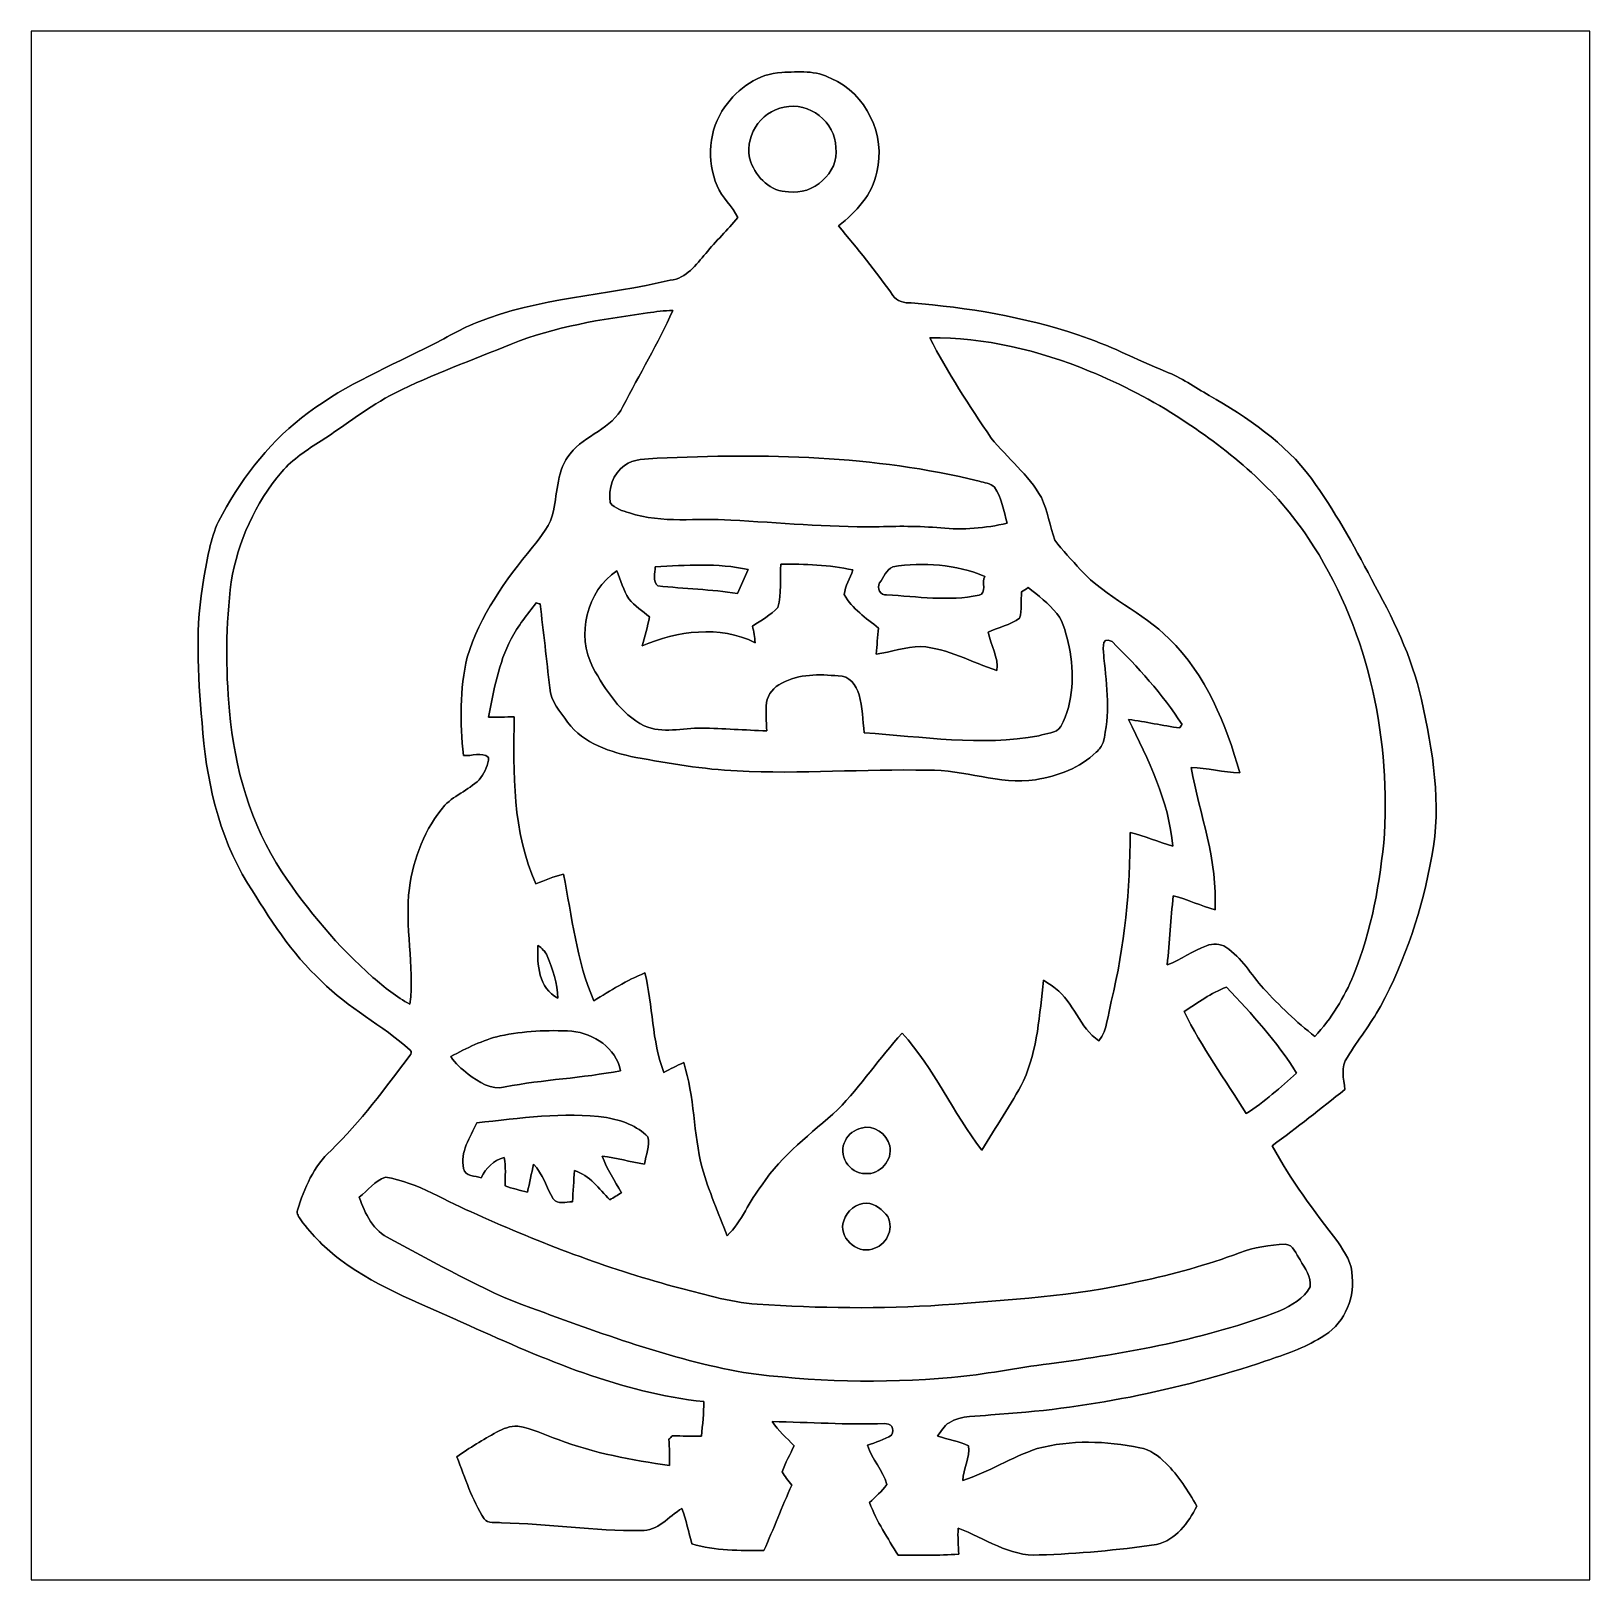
# Model space of a CAD drawing. Header units: centimetres. Extents: x -16.8 to 16.8, y -16.7 to 16.7.
import ezdxf

# ---------------------------------------------------------------- set-up
doc = ezdxf.new("R2010")
doc.units = ezdxf.units.CM
doc.header["$MEASUREMENT"] = 0
doc.layers.add('Layer 1', color=7, linetype='Continuous')

msp = doc.modelspace()

# ---------------------------------------------------------------- linework, layer by layer
at = {"layer": 'Layer 1', "color": 7}
for points, knots in [([(-16.77458, 16.66875), (-16.77458, 16.66875), (16.77458, 16.66875), (16.77458, 16.66875), (16.77458, 16.66875), (16.77458, 16.66875), (16.77458, -16.66875), (16.77458, -16.66875), (16.77458, -16.66875), (16.77458, -16.66875), (-16.77458, -16.66875), (-16.77458, -16.66875), (-16.77458, -16.66875), (-16.77458, -16.66875), (-16.77458, 16.66875), (-16.77458, 16.66875), (-16.77458, 16.66875), (-16.77458, 16.66875), (-16.77458, 16.66875), (-16.77458, 16.66875)], [0, 0, 0, 0, 0.16666667, 0.16666667, 0.16666667, 0.16666667, 0.33333333, 0.33333333, 0.33333333, 0.33333333, 0.5, 0.5, 0.5, 0.5, 0.66666667, 0.66666667, 0.66666667, 0.66666667, 1, 1, 1, 1]), ([(-1.84432, 15.03856), (-2.19604, 14.55349), (-2.23767, 13.88427), (-2.01224, 13.33747), (-2.01224, 13.33747), (-1.90641, 13.08347), (-1.67428, 12.90496), (-1.56704, 12.65449), (-1.56704, 12.65449), (-1.7847, 12.38814), (-2.03694, 12.15143), (-2.2539, 11.88438), (-2.2539, 11.88438), (-2.46662, 11.64555), (-2.66771, 11.34145), (-3.01801, 11.30723), (-3.01801, 11.30723), (-4.4002, 10.97739), (-5.85505, 10.93823), (-7.18256, 10.39424), (-7.18256, 10.39424), (-7.57908, 10.24784), (-7.92974, 10.00654), (-8.31321, 9.83227), (-8.31321, 9.83227), (-9.21879, 9.38389), (-10.15753, 8.97819), (-10.95481, 8.34461), (-10.95481, 8.34461), (-11.71187, 7.74982), (-12.30207, 6.96595), (-12.74445, 6.11576), (-12.74445, 6.11576), (-12.91766, 5.73229), (-12.98187, 5.31213), (-13.05666, 4.90149), (-13.05666, 4.90149), (-13.25033, 3.8735), (-13.18578, 2.81905), (-13.09723, 1.78294), (-13.09723, 1.78294), (-13.01256, 0.58138), (-12.75186, -0.63712), (-12.11474, -1.67393), (-12.11474, -1.67393), (-11.64908, -2.42182), (-11.17494, -3.18206), (-10.52301, -3.78495), (-10.52301, -3.78495), (-9.95398, -4.36174), (-9.21385, -4.72475), (-8.61589, -5.26697), (-8.61589, -5.26697), (-8.57885, -5.29519), (-8.59684, -5.35234), (-8.62189, -5.38304), (-8.62189, -5.38304), (-9.15635, -6.08894), (-9.68481, -6.80438), (-10.32016, -7.42456), (-10.32016, -7.42456), (-10.68987, -7.76393), (-10.89872, -8.23877), (-11.04265, -8.71044), (-11.04265, -8.71044), (-11.06488, -8.7884), (-11.0109, -8.86001), (-10.97104, -8.92246), (-10.97104, -8.92246), (-10.72727, -9.25089), (-10.43305, -9.54123), (-10.1092, -9.79099), (-10.1092, -9.79099), (-9.27347, -10.40906), (-8.28499, -10.76149), (-7.34907, -11.19399), (-7.34907, -11.19399), (-5.73334, -11.92107), (-4.07458, -12.64532), (-2.29411, -12.83194), (-2.29411, -12.83194), (-2.29553, -13.08029), (-2.32375, -13.32724), (-2.34527, -13.57489), (-2.34527, -13.57489), (-2.55446, -13.58124), (-2.76401, -13.56924), (-2.97286, -13.56889), (-2.97286, -13.56889), (-2.9972, -13.59288), (-3.02189, -13.61687), (-3.04624, -13.64156), (-3.04624, -13.64156), (-3.04094, -13.82854), (-3.02719, -14.01833), (-3.03495, -14.20671), (-3.03495, -14.20671), (-3.84634, -14.09277), (-4.65984, -13.94213), (-5.4289, -13.65144), (-5.4289, -13.65144), (-5.71853, -13.5509), (-5.99405, -13.4052), (-6.30167, -13.36428), (-6.30167, -13.36428), (-6.46465, -13.35158), (-6.61846, -13.41226), (-6.7564, -13.49163), (-6.7564, -13.49163), (-7.04991, -13.65426), (-7.3406, -13.8243), (-7.61153, -14.02292), (-7.61153, -14.02292), (-7.43656, -14.47447), (-7.28663, -14.9419), (-7.02451, -15.35289), (-7.02451, -15.35289), (-6.94761, -15.47954), (-6.76275, -15.41216), (-6.64986, -15.44355), (-6.64986, -15.44355), (-5.64762, -15.46084), (-4.65208, -15.62029), (-3.64949, -15.60971), (-3.64949, -15.60971), (-3.2893, -15.62312), (-3.04976, -15.30844), (-2.76931, -15.13029), (-2.76931, -15.13029), (-2.67688, -15.3797), (-2.6222, -15.64005), (-2.55199, -15.89687), (-2.55199, -15.89687), (-2.04929, -16.03869), (-1.52118, -16.04292), (-1.00295, -16.03692), (-1.00295, -16.03692), (-0.7941, -15.57232), (-0.61172, -15.09607), (-0.40534, -14.63005), (-0.40534, -14.63005), (-0.47731, -14.53586), (-0.55457, -14.44378), (-0.61242, -14.34077), (-0.61242, -14.34077), (-0.54222, -14.14674), (-0.43674, -13.96929), (-0.35172, -13.78232), (-0.35172, -13.78232), (-0.51364, -13.61264), (-0.69215, -13.45636), (-0.82585, -13.26339), (-0.82585, -13.26339), (-0.02011, -13.2775), (0.78493, -13.33218), (1.59103, -13.30572), (1.59103, -13.30572), (1.72226, -13.30149), (1.82951, -13.40203), (1.74519, -13.5569), (1.74519, -13.5569), (1.58609, -13.65532), (1.40264, -13.70612), (1.22943, -13.77315), (1.22943, -13.77315), (1.31621, -14.07795), (1.57127, -14.30902), (1.64077, -14.6177), (1.64077, -14.6177), (1.53705, -14.76375), (1.39771, -14.87981), (1.27212, -15.00611), (1.27212, -15.00611), (1.4224, -15.41074), (1.66441, -15.7734), (1.8856, -16.14135), (1.8856, -16.14135), (2.32057, -16.13958), (2.75625, -16.14346), (3.19123, -16.11842), (3.19123, -16.11842), (3.18311, -15.93003), (3.16653, -15.74412), (3.17853, -15.55644), (3.17853, -15.55644), (3.75073, -15.76917), (4.28166, -16.17239), (4.9209, -16.13359), (4.9209, -16.13359), (5.76545, -16.10572), (6.61, -16.03057), (7.44608, -15.90781), (7.44608, -15.90781), (7.86624, -15.81326), (8.13082, -15.43967), (8.31779, -15.08125), (8.31779, -15.08125), (8.12377, -14.75281), (7.92198, -14.42261), (7.64611, -14.15556), (7.64611, -14.15556), (7.4863, -14.00916), (7.31414, -13.85252), (7.08836, -13.82854), (7.08836, -13.82854), (6.36552, -13.67861), (5.59964, -13.64827), (4.88244, -13.84371), (4.88244, -13.84371), (4.32752, -14.02574), (3.83152, -14.35171), (3.2766, -14.53268), (3.2766, -14.53268), (3.29177, -14.27939), (3.435, -14.03597), (3.40289, -13.78303), (3.40289, -13.78303), (3.19229, -13.68249), (2.95628, -13.64686), (2.73685, -13.57383), (2.73685, -13.57383), (2.81058, -13.47188), (2.87408, -13.35511), (2.98274, -13.28596), (2.98274, -13.28596), (3.25085, -13.12016), (3.58246, -13.15297), (3.88197, -13.11734), (3.88197, -13.11734), (5.89527, -12.99845), (7.88917, -12.5984), (9.80052, -11.9567), (9.80052, -11.9567), (10.20833, -11.81841), (10.6239, -11.68435), (10.98903, -11.44905), (10.98903, -11.44905), (11.45258, -11.20422), (11.71646, -10.65989), (11.65613, -10.14307), (11.65613, -10.14307), (11.67201, -9.85908), (11.49703, -9.61849), (11.34921, -9.39412), (11.34921, -9.39412), (10.84439, -8.72984), (10.3311, -8.06238), (9.93987, -7.32296), (9.93987, -7.32296), (10.47115, -6.93279), (10.98762, -6.52392), (11.50302, -6.11364), (11.50302, -6.11364), (11.47339, -5.88504), (11.41201, -5.62116), (11.557, -5.41761), (11.557, -5.41761), (11.77819, -5.04402), (12.06147, -4.71029), (12.26644, -4.32611), (12.26644, -4.32611), (12.81148, -3.31858), (13.17131, -2.21791), (13.37169, -1.09149), (13.37169, -1.09149), (13.59006, 0.03316), (13.39497, 1.17863), (13.14909, 2.28106), (13.14909, 2.28106), (12.94977, 3.20322), (12.52255, 4.05342), (12.07382, 4.87574), (12.07382, 4.87574), (11.68612, 5.62257), (11.27125, 6.35776), (10.78054, 7.04215), (10.78054, 7.04215), (10.21292, 7.81332), (9.39976, 8.35448), (8.58202, 8.82826), (8.58202, 8.82826), (8.27158, 9.00359), (7.97807, 9.21279), (7.64364, 9.3412), (7.64364, 9.3412), (7.01146, 9.59556), (6.40856, 9.92329), (5.75769, 10.13001), (5.75769, 10.13001), (4.59987, 10.51983), (3.38596, 10.72268), (2.17029, 10.81722), (2.17029, 10.81722), (2.02459, 10.81687), (1.85632, 10.84545), (1.77377, 10.97986), (1.77377, 10.97986), (1.41146, 11.49914), (1.00824, 11.98774), (0.60572, 12.47563), (0.60572, 12.47563), (0.97402, 12.77973), (1.33562, 13.14767), (1.42699, 13.63416), (1.42699, 13.63416), (1.62948, 14.43002), (1.20015, 15.32608), (0.44415, 15.64993), (0.44415, 15.64993), (0.12171, 15.83161), (-0.26247, 15.79386), (-0.61666, 15.78046), (-0.61666, 15.78046), (-1.11795, 15.76141), (-1.56245, 15.43685), (-1.84432, 15.03856)], [0, 0, 0, 0, 0.0125, 0.0125, 0.0125, 0.0125, 0.025, 0.025, 0.025, 0.025, 0.0375, 0.0375, 0.0375, 0.0375, 0.05, 0.05, 0.05, 0.05, 0.0625, 0.0625, 0.0625, 0.0625, 0.075, 0.075, 0.075, 0.075, 0.0875, 0.0875, 0.0875, 0.0875, 0.1, 0.1, 0.1, 0.1, 0.1125, 0.1125, 0.1125, 0.1125, 0.125, 0.125, 0.125, 0.125, 0.1375, 0.1375, 0.1375, 0.1375, 0.15, 0.15, 0.15, 0.15, 0.1625, 0.1625, 0.1625, 0.1625, 0.175, 0.175, 0.175, 0.175, 0.1875, 0.1875, 0.1875, 0.1875, 0.2, 0.2, 0.2, 0.2, 0.2125, 0.2125, 0.2125, 0.2125, 0.225, 0.225, 0.225, 0.225, 0.2375, 0.2375, 0.2375, 0.2375, 0.25, 0.25, 0.25, 0.25, 0.2625, 0.2625, 0.2625, 0.2625, 0.275, 0.275, 0.275, 0.275, 0.2875, 0.2875, 0.2875, 0.2875, 0.3, 0.3, 0.3, 0.3, 0.3125, 0.3125, 0.3125, 0.3125, 0.325, 0.325, 0.325, 0.325, 0.3375, 0.3375, 0.3375, 0.3375, 0.35, 0.35, 0.35, 0.35, 0.3625, 0.3625, 0.3625, 0.3625, 0.375, 0.375, 0.375, 0.375, 0.3875, 0.3875, 0.3875, 0.3875, 0.4, 0.4, 0.4, 0.4, 0.4125, 0.4125, 0.4125, 0.4125, 0.425, 0.425, 0.425, 0.425, 0.4375, 0.4375, 0.4375, 0.4375, 0.45, 0.45, 0.45, 0.45, 0.4625, 0.4625, 0.4625, 0.4625, 0.475, 0.475, 0.475, 0.475, 0.4875, 0.4875, 0.4875, 0.4875, 0.5, 0.5, 0.5, 0.5, 0.5125, 0.5125, 0.5125, 0.5125, 0.525, 0.525, 0.525, 0.525, 0.5375, 0.5375, 0.5375, 0.5375, 0.55, 0.55, 0.55, 0.55, 0.5625, 0.5625, 0.5625, 0.5625, 0.575, 0.575, 0.575, 0.575, 0.5875, 0.5875, 0.5875, 0.5875, 0.6, 0.6, 0.6, 0.6, 0.6125, 0.6125, 0.6125, 0.6125, 0.625, 0.625, 0.625, 0.625, 0.6375, 0.6375, 0.6375, 0.6375, 0.65, 0.65, 0.65, 0.65, 0.6625, 0.6625, 0.6625, 0.6625, 0.675, 0.675, 0.675, 0.675, 0.6875, 0.6875, 0.6875, 0.6875, 0.7, 0.7, 0.7, 0.7, 0.7125, 0.7125, 0.7125, 0.7125, 0.725, 0.725, 0.725, 0.725, 0.7375, 0.7375, 0.7375, 0.7375, 0.75, 0.75, 0.75, 0.75, 0.7625, 0.7625, 0.7625, 0.7625, 0.775, 0.775, 0.775, 0.775, 0.7875, 0.7875, 0.7875, 0.7875, 0.8, 0.8, 0.8, 0.8, 0.8125, 0.8125, 0.8125, 0.8125, 0.825, 0.825, 0.825, 0.825, 0.8375, 0.8375, 0.8375, 0.8375, 0.85, 0.85, 0.85, 0.85, 0.8625, 0.8625, 0.8625, 0.8625, 0.875, 0.875, 0.875, 0.875, 0.8875, 0.8875, 0.8875, 0.8875, 0.9, 0.9, 0.9, 0.9, 0.9125, 0.9125, 0.9125, 0.9125, 0.925, 0.925, 0.925, 0.925, 0.9375, 0.9375, 0.9375, 0.9375, 0.95, 0.95, 0.95, 0.95, 0.9625, 0.9625, 0.9625, 0.9625, 0.975, 0.975, 0.975, 0.975, 1, 1, 1, 1]), ([(-0.56691, 15.02939), (-0.03351, 15.15957), (0.54751, 14.71013), (0.54469, 14.16297), (0.54469, 14.16297), (0.61983, 13.61969), (0.05503, 13.12616), (-0.47519, 13.21364), (-0.47519, 13.21364), (-0.85231, 13.20729), (-1.1617, 13.51633), (-1.28517, 13.85041), (-1.28517, 13.85041), (-1.45591, 14.35312), (-1.08761, 14.95319), (-0.56691, 15.02939)], [0, 0, 0, 0, 0.2, 0.2, 0.2, 0.2, 0.4, 0.4, 0.4, 0.4, 0.6, 0.6, 0.6, 0.6, 1, 1, 1, 1]), ([(-3.50908, 10.60274), (-3.32916, 10.62708), (-3.14889, 10.65812), (-2.96616, 10.65565), (-2.96616, 10.65565), (-3.28013, 9.94481), (-3.68159, 9.27806), (-4.03825, 8.58908), (-4.03825, 8.58908), (-4.27073, 8.10577), (-4.85563, 7.97948), (-5.17419, 7.57379), (-5.17419, 7.57379), (-5.45994, 7.22947), (-5.4423, 6.75887), (-5.53508, 6.34436), (-5.53508, 6.34436), (-5.58341, 6.03814), (-5.79861, 5.79614), (-5.98382, 5.56119), (-5.98382, 5.56119), (-6.56908, 4.85246), (-7.11306, 4.08058), (-7.38999, 3.19511), (-7.38999, 3.19511), (-7.54451, 2.50225), (-7.5565, 1.78153), (-7.46548, 1.07879), (-7.46548, 1.07879), (-7.2965, 1.05339), (-7.07849, 1.16381), (-6.93244, 1.03576), (-6.93244, 1.03576), (-6.92538, 0.87665), (-7.0104, 0.73166), (-7.09295, 0.60219), (-7.09295, 0.60219), (-7.30673, 0.34643), (-7.64223, 0.24271), (-7.86941, 0.00388), (-7.86941, 0.00388), (-8.30298, -0.49142), (-8.54322, -1.12995), (-8.63353, -1.77624), (-8.63353, -1.77624), (-8.73936, -2.60985), (-8.52135, -3.44346), (-8.62118, -4.27708), (-8.62118, -4.27708), (-8.91505, -4.12891), (-9.16517, -3.91019), (-9.41776, -3.70205), (-9.41776, -3.70205), (-10.16741, -3.03495), (-10.82252, -2.26448), (-11.37638, -1.4284), (-11.37638, -1.4284), (-12.065, -0.40816), (-12.39132, 0.81456), (-12.50774, 2.02847), (-12.50774, 2.02847), (-12.58993, 2.95557), (-12.58852, 3.89149), (-12.46752, 4.81542), (-12.46752, 4.81542), (-12.32923, 5.68466), (-11.94788, 6.50981), (-11.38132, 7.18291), (-11.38132, 7.18291), (-11.14425, 7.45878), (-10.83451, 7.65563), (-10.53253, 7.85248), (-10.53253, 7.85248), (-10.00196, 8.19185), (-9.50948, 8.59402), (-8.94468, 8.87765), (-8.94468, 8.87765), (-8.134, 9.28441), (-7.27745, 9.58568), (-6.44066, 9.93246), (-6.44066, 9.93246), (-5.5051, 10.30887), (-4.5025, 10.46692), (-3.50908, 10.60274)], [0, 0, 0, 0, 0.04545455, 0.04545455, 0.04545455, 0.04545455, 0.09090909, 0.09090909, 0.09090909, 0.09090909, 0.13636364, 0.13636364, 0.13636364, 0.13636364, 0.18181818, 0.18181818, 0.18181818, 0.18181818, 0.22727273, 0.22727273, 0.22727273, 0.22727273, 0.27272727, 0.27272727, 0.27272727, 0.27272727, 0.31818182, 0.31818182, 0.31818182, 0.31818182, 0.36363636, 0.36363636, 0.36363636, 0.36363636, 0.40909091, 0.40909091, 0.40909091, 0.40909091, 0.45454545, 0.45454545, 0.45454545, 0.45454545, 0.5, 0.5, 0.5, 0.5, 0.54545455, 0.54545455, 0.54545455, 0.54545455, 0.59090909, 0.59090909, 0.59090909, 0.59090909, 0.63636364, 0.63636364, 0.63636364, 0.63636364, 0.68181818, 0.68181818, 0.68181818, 0.68181818, 0.72727273, 0.72727273, 0.72727273, 0.72727273, 0.77272727, 0.77272727, 0.77272727, 0.77272727, 0.81818182, 0.81818182, 0.81818182, 0.81818182, 0.86363636, 0.86363636, 0.86363636, 0.86363636, 0.90909091, 0.90909091, 0.90909091, 0.90909091, 1, 1, 1, 1]), ([(2.56857, 10.07039), (3.74791, 10.07604), (4.91561, 9.80158), (6.00146, 9.35073), (6.00146, 9.35073), (6.69466, 9.06533), (7.36706, 8.72596), (7.99112, 8.30933), (7.99112, 8.30933), (9.03993, 7.626), (10.02947, 6.80156), (10.72197, 5.7464), (10.72197, 5.7464), (11.96128, 3.88867), (12.47387, 1.60232), (12.35534, -0.61278), (12.35534, -0.61278), (12.26397, -1.64677), (12.08087, -2.68323), (11.68894, -3.64878), (11.68894, -3.64878), (11.49244, -4.1342), (11.21163, -4.58576), (10.85744, -4.9724), (10.85744, -4.9724), (10.4588, -4.6609), (10.09086, -4.31094), (9.75148, -3.93629), (9.75148, -3.93629), (9.48055, -3.64173), (9.28617, -3.27237), (8.94221, -3.05118), (8.94221, -3.05118), (8.82156, -2.96863), (8.65787, -2.96686), (8.52523, -3.01978), (8.52523, -3.01978), (8.22784, -3.1242), (7.97384, -3.31858), (7.67997, -3.42971), (7.67997, -3.42971), (7.72125, -2.93405), (7.75123, -2.43734), (7.80909, -1.94345), (7.80909, -1.94345), (8.1153, -2.02459), (8.40317, -2.159), (8.70726, -2.24649), (8.70726, -2.24649), (8.769, -1.19803), (8.38306, -0.19826), (8.19079, 0.81703), (8.19079, 0.81703), (8.54357, 0.81386), (8.88682, 0.71155), (9.2389, 0.70026), (9.2389, 0.70026), (8.94786, 1.75401), (8.51359, 2.81481), (7.71807, 3.59057), (7.71807, 3.59057), (7.14728, 4.16525), (6.36058, 4.47075), (5.81378, 5.07259), (5.81378, 5.07259), (5.62822, 5.28496), (5.42149, 5.48146), (5.26168, 5.71465), (5.26168, 5.71465), (5.14385, 6.01169), (5.11246, 6.33977), (4.96923, 6.62764), (4.96923, 6.62764), (4.69582, 7.12329), (4.23721, 7.4736), (3.88867, 7.91034), (3.88867, 7.91034), (3.41454, 8.60813), (2.94922, 9.31651), (2.56857, 10.07039)], [0, 0, 0, 0, 0.04761905, 0.04761905, 0.04761905, 0.04761905, 0.0952381, 0.0952381, 0.0952381, 0.0952381, 0.14285714, 0.14285714, 0.14285714, 0.14285714, 0.19047619, 0.19047619, 0.19047619, 0.19047619, 0.23809524, 0.23809524, 0.23809524, 0.23809524, 0.28571429, 0.28571429, 0.28571429, 0.28571429, 0.33333333, 0.33333333, 0.33333333, 0.33333333, 0.38095238, 0.38095238, 0.38095238, 0.38095238, 0.42857143, 0.42857143, 0.42857143, 0.42857143, 0.47619048, 0.47619048, 0.47619048, 0.47619048, 0.52380952, 0.52380952, 0.52380952, 0.52380952, 0.57142857, 0.57142857, 0.57142857, 0.57142857, 0.61904762, 0.61904762, 0.61904762, 0.61904762, 0.66666667, 0.66666667, 0.66666667, 0.66666667, 0.71428571, 0.71428571, 0.71428571, 0.71428571, 0.76190476, 0.76190476, 0.76190476, 0.76190476, 0.80952381, 0.80952381, 0.80952381, 0.80952381, 0.85714286, 0.85714286, 0.85714286, 0.85714286, 0.9047619, 0.9047619, 0.9047619, 0.9047619, 1, 1, 1, 1]), ([(-3.30376, 7.4743), (-0.98778, 7.58437), (1.36666, 7.53921), (3.62938, 6.98324), (3.62938, 6.98324), (3.74015, 6.94514), (3.87421, 6.9402), (3.95923, 6.85271), (3.95923, 6.85271), (4.11445, 6.62023), (4.16595, 6.34118), (4.23157, 6.07413), (4.23157, 6.07413), (3.76449, 5.97112), (3.28119, 5.92772), (2.80458, 5.97782), (2.80458, 5.97782), (2.33433, 6.01451), (1.86267, 6.01663), (1.39206, 5.99899), (1.39206, 5.99899), (0.35525, 5.99087), (-0.67769, 6.08789), (-1.71168, 6.14398), (-1.71168, 6.14398), (-2.4384, 6.19478), (-3.19229, 6.0639), (-3.89749, 6.29708), (-3.89749, 6.29708), (-4.0453, 6.34541), (-4.21852, 6.38669), (-4.31341, 6.52251), (-4.31341, 6.52251), (-4.35645, 6.81249), (-4.25556, 7.1501), (-4.00085, 7.31555), (-4.00085, 7.31555), (-3.80436, 7.47607), (-3.53942, 7.44996), (-3.30376, 7.4743)], [0, 0, 0, 0, 0.09090909, 0.09090909, 0.09090909, 0.09090909, 0.18181818, 0.18181818, 0.18181818, 0.18181818, 0.27272727, 0.27272727, 0.27272727, 0.27272727, 0.36363636, 0.36363636, 0.36363636, 0.36363636, 0.45454545, 0.45454545, 0.45454545, 0.45454545, 0.54545455, 0.54545455, 0.54545455, 0.54545455, 0.63636364, 0.63636364, 0.63636364, 0.63636364, 0.72727273, 0.72727273, 0.72727273, 0.72727273, 0.81818182, 0.81818182, 0.81818182, 0.81818182, 1, 1, 1, 1]), ([(-0.641, 5.19571), (-0.12171, 5.19606), (0.40323, 5.18266), (0.91264, 5.07012), (0.91264, 5.07012), (0.84631, 4.89479), (0.74683, 4.72687), (0.72355, 4.53884), (0.72355, 4.53884), (0.90241, 4.23651), (1.19239, 4.03401), (1.46297, 3.82094), (1.46297, 3.82094), (1.44851, 3.63326), (1.42593, 3.44593), (1.4164, 3.25755), (1.4164, 3.25755), (1.73778, 3.30588), (2.04858, 3.41948), (2.37631, 3.42336), (2.37631, 3.42336), (2.95628, 3.38067), (3.46957, 3.08257), (4.01038, 2.90371), (4.01038, 2.90371), (4.05271, 3.18841), (3.88338, 3.45546), (3.82199, 3.7278), (3.82199, 3.7278), (4.04213, 3.8414), (4.30248, 3.88161), (4.50144, 4.03049), (4.50144, 4.03049), (4.55648, 4.20688), (4.52332, 4.41466), (4.54342, 4.60128), (4.54342, 4.60128), (4.58964, 4.63056), (4.63621, 4.66019), (4.68277, 4.68948), (4.68277, 4.68948), (4.90926, 4.52967), (5.11598, 4.34305), (5.30084, 4.13632), (5.30084, 4.13632), (5.46382, 3.93171), (5.50404, 3.66113), (5.5693, 3.41595), (5.5693, 3.41595), (5.67196, 2.84727), (5.67478, 2.22038), (5.38692, 1.70251), (5.38692, 1.70251), (5.29237, 1.54129), (5.07118, 1.5561), (4.91737, 1.50283), (4.91737, 1.50283), (3.67171, 1.26577), (2.40524, 1.48731), (1.15499, 1.5621), (1.15499, 1.5621), (1.12642, 1.83727), (1.12148, 2.11772), (1.04528, 2.38513), (1.04528, 2.38513), (0.97966, 2.58269), (0.83785, 2.80388), (0.59866, 2.78871), (0.59866, 2.78871), (0.18979, 2.82928), (-0.24836, 2.83563), (-0.61877, 2.63031), (-0.61877, 2.63031), (-0.78493, 2.55658), (-0.91405, 2.39713), (-0.94756, 2.21827), (-0.94756, 2.21827), (-0.9652, 2.01401), (-0.95038, 1.80869), (-0.94156, 1.60443), (-0.94156, 1.60443), (-1.4097, 1.62736), (-1.87784, 1.65418), (-2.34633, 1.66723), (-2.34633, 1.66723), (-2.75449, 1.66829), (-3.18629, 1.53882), (-3.57752, 1.71521), (-3.57752, 1.71521), (-4.09187, 1.97626), (-4.40902, 2.48567), (-4.68489, 2.97074), (-4.68489, 2.97074), (-5.0479, 3.66607), (-4.81894, 4.61327), (-4.16736, 5.05354), (-4.16736, 5.05354), (-4.08234, 4.85105), (-4.02625, 4.63409), (-3.91195, 4.44535), (-3.91195, 4.44535), (-3.78072, 4.29895), (-3.61738, 4.18394), (-3.46569, 4.05941), (-3.46569, 4.05941), (-3.50097, 3.84634), (-3.57152, 3.64208), (-3.6255, 3.43359), (-3.6255, 3.43359), (-2.86703, 3.75638), (-1.95404, 3.88902), (-1.1938, 3.50379), (-1.1938, 3.50379), (-1.2005, 3.62479), (-1.22167, 3.74368), (-1.24848, 3.86151), (-1.24848, 3.86151), (-1.06221, 3.98745), (-0.85619, 4.0961), (-0.7045, 4.26508), (-0.7045, 4.26508), (-0.61524, 4.56424), (-0.6664, 4.88774), (-0.641, 5.19571)], [0, 0, 0, 0, 0.03125, 0.03125, 0.03125, 0.03125, 0.0625, 0.0625, 0.0625, 0.0625, 0.09375, 0.09375, 0.09375, 0.09375, 0.125, 0.125, 0.125, 0.125, 0.15625, 0.15625, 0.15625, 0.15625, 0.1875, 0.1875, 0.1875, 0.1875, 0.21875, 0.21875, 0.21875, 0.21875, 0.25, 0.25, 0.25, 0.25, 0.28125, 0.28125, 0.28125, 0.28125, 0.3125, 0.3125, 0.3125, 0.3125, 0.34375, 0.34375, 0.34375, 0.34375, 0.375, 0.375, 0.375, 0.375, 0.40625, 0.40625, 0.40625, 0.40625, 0.4375, 0.4375, 0.4375, 0.4375, 0.46875, 0.46875, 0.46875, 0.46875, 0.5, 0.5, 0.5, 0.5, 0.53125, 0.53125, 0.53125, 0.53125, 0.5625, 0.5625, 0.5625, 0.5625, 0.59375, 0.59375, 0.59375, 0.59375, 0.625, 0.625, 0.625, 0.625, 0.65625, 0.65625, 0.65625, 0.65625, 0.6875, 0.6875, 0.6875, 0.6875, 0.71875, 0.71875, 0.71875, 0.71875, 0.75, 0.75, 0.75, 0.75, 0.78125, 0.78125, 0.78125, 0.78125, 0.8125, 0.8125, 0.8125, 0.8125, 0.84375, 0.84375, 0.84375, 0.84375, 0.875, 0.875, 0.875, 0.875, 0.90625, 0.90625, 0.90625, 0.90625, 0.9375, 0.9375, 0.9375, 0.9375, 1, 1, 1, 1]), ([(-3.34292, 5.14032), (-2.67864, 5.17172), (-1.99954, 5.22429), (-1.34373, 5.07965), (-1.34373, 5.07965), (-1.41252, 4.90467), (-1.49084, 4.73357), (-1.56951, 4.56283), (-1.56951, 4.56283), (-2.13854, 4.65349), (-2.71639, 4.66478), (-3.28683, 4.72722), (-3.28683, 4.72722), (-3.40289, 4.82635), (-3.34363, 5.00698), (-3.34292, 5.14032)], [0, 0, 0, 0, 0.2, 0.2, 0.2, 0.2, 0.4, 0.4, 0.4, 0.4, 0.6, 0.6, 0.6, 0.6, 1, 1, 1, 1]), ([(1.77024, 5.14068), (2.43205, 5.24122), (3.12914, 5.19747), (3.74967, 4.92936), (3.74967, 4.92936), (3.68335, 4.81894), (3.79871, 4.56812), (3.62726, 4.52543), (3.62726, 4.52543), (2.9718, 4.39067), (2.2987, 4.49933), (1.6383, 4.53319), (1.6383, 4.53319), (1.50319, 4.51767), (1.42169, 4.68277), (1.48731, 4.79108), (1.48731, 4.79108), (1.57057, 4.91067), (1.62983, 5.07471), (1.77024, 5.14068)], [0, 0, 0, 0, 0.16666667, 0.16666667, 0.16666667, 0.16666667, 0.33333333, 0.33333333, 0.33333333, 0.33333333, 0.5, 0.5, 0.5, 0.5, 0.66666667, 0.66666667, 0.66666667, 0.66666667, 1, 1, 1, 1]), ([(-5.90585, 4.35928), (-5.88504, 4.35434), (-5.84306, 4.34446), (-5.82189, 4.33952), (-5.82189, 4.33952), (-5.74463, 3.73909), (-5.68149, 3.13725), (-5.61128, 2.53612), (-5.61128, 2.53612), (-5.60493, 2.24084), (-5.38233, 2.02177), (-5.22711, 1.79211), (-5.22711, 1.79211), (-4.88597, 1.32927), (-4.30142, 1.14723), (-3.76238, 1.03434), (-3.76238, 1.03434), (-3.03777, 0.90981), (-2.31211, 0.77682), (-1.57621, 0.74401), (-1.57621, 0.74401), (-0.2099, 0.67134), (1.15605, 0.79199), (2.52271, 0.75953), (2.52271, 0.75953), (3.30518, 0.78034), (4.05977, 0.4378), (4.84576, 0.55386), (4.84576, 0.55386), (5.32024, 0.63817), (5.80249, 0.8061), (6.15174, 1.15076), (6.15174, 1.15076), (6.21136, 1.20897), (6.27415, 1.27176), (6.29885, 1.35396), (6.29885, 1.35396), (6.44948, 1.95051), (6.38775, 2.56963), (6.31472, 3.17253), (6.31472, 3.17253), (6.32742, 3.29741), (6.21242, 3.67242), (6.49146, 3.52884), (6.49146, 3.52884), (7.04144, 2.98062), (7.57661, 2.40418), (7.99677, 1.7466), (7.99677, 1.7466), (7.98477, 1.72755), (7.96078, 1.6891), (7.94879, 1.6697), (7.94879, 1.6697), (7.57908, 1.71838), (7.21536, 1.80411), (6.84565, 1.85314), (6.84565, 1.85314), (7.26899, 0.98778), (7.71842, 0.09913), (7.79604, -0.8763), (7.79604, -0.8763), (7.48771, -0.78599), (7.19137, -0.65828), (6.87846, -0.58208), (6.87846, -0.58208), (6.88446, -1.80411), (6.76169, -3.02719), (6.47488, -4.21605), (6.47488, -4.21605), (6.39374, -4.49933), (6.39657, -4.82459), (6.20712, -5.06448), (6.20712, -5.06448), (5.79155, -4.78437), (5.66561, -4.24004), (5.27262, -3.93594), (5.27262, -3.93594), (5.1883, -3.87385), (5.10117, -3.81776), (5.01297, -3.76343), (5.01297, -3.76343), (4.93077, -4.49368), (4.89056, -5.24827), (4.58611, -5.92914), (4.58611, -5.92914), (4.31906, -6.44349), (3.98463, -6.91938), (3.69041, -7.41821), (3.69041, -7.41821), (3.06141, -6.62058), (2.66735, -5.65326), (1.97167, -4.90361), (1.97167, -4.90361), (1.48555, -5.43101), (1.08797, -6.03462), (0.58491, -6.54685), (0.58491, -6.54685), (0.02364, -7.06543), (-0.62018, -7.51346), (-1.03893, -8.16786), (-1.03893, -8.16786), (-1.32115, -8.50935), (-1.47391, -8.95174), (-1.79317, -9.26147), (-1.79317, -9.26147), (-1.98296, -8.77888), (-2.18758, -8.30086), (-2.33221, -7.80203), (-2.33221, -7.80203), (-2.52659, -7.05732), (-2.49096, -6.27027), (-2.72979, -5.53473), (-2.72979, -5.53473), (-2.87655, -5.59682), (-3.0166, -5.67337), (-3.15771, -5.7471), (-3.15771, -5.7471), (-3.41806, -5.06307), (-3.39125, -4.31059), (-3.56341, -3.60539), (-3.56341, -3.60539), (-3.95358, -3.76026), (-4.30601, -3.9878), (-4.66408, -4.20299), (-4.66408, -4.20299), (-5.0359, -3.33869), (-5.13398, -2.39395), (-5.31777, -1.47955), (-5.31777, -1.47955), (-5.52379, -1.52329), (-5.71606, -1.60937), (-5.91044, -1.68698), (-5.91044, -1.68698), (-6.42197, -0.56621), (-6.39198, 0.70309), (-6.37716, 1.90712), (-6.37716, 1.90712), (-6.56273, 1.90535), (-6.74793, 1.90041), (-6.93349, 1.905), (-6.93349, 1.905), (-6.81567, 2.47685), (-6.71477, 3.06423), (-6.44596, 3.58881), (-6.44596, 3.58881), (-6.2932, 3.86362), (-6.10235, 4.1148), (-5.90585, 4.35928)], [0, 0, 0, 0, 0.02631579, 0.02631579, 0.02631579, 0.02631579, 0.05263158, 0.05263158, 0.05263158, 0.05263158, 0.07894737, 0.07894737, 0.07894737, 0.07894737, 0.10526316, 0.10526316, 0.10526316, 0.10526316, 0.13157895, 0.13157895, 0.13157895, 0.13157895, 0.15789474, 0.15789474, 0.15789474, 0.15789474, 0.18421053, 0.18421053, 0.18421053, 0.18421053, 0.21052632, 0.21052632, 0.21052632, 0.21052632, 0.23684211, 0.23684211, 0.23684211, 0.23684211, 0.26315789, 0.26315789, 0.26315789, 0.26315789, 0.28947368, 0.28947368, 0.28947368, 0.28947368, 0.31578947, 0.31578947, 0.31578947, 0.31578947, 0.34210526, 0.34210526, 0.34210526, 0.34210526, 0.36842105, 0.36842105, 0.36842105, 0.36842105, 0.39473684, 0.39473684, 0.39473684, 0.39473684, 0.42105263, 0.42105263, 0.42105263, 0.42105263, 0.44736842, 0.44736842, 0.44736842, 0.44736842, 0.47368421, 0.47368421, 0.47368421, 0.47368421, 0.5, 0.5, 0.5, 0.5, 0.52631579, 0.52631579, 0.52631579, 0.52631579, 0.55263158, 0.55263158, 0.55263158, 0.55263158, 0.57894737, 0.57894737, 0.57894737, 0.57894737, 0.60526316, 0.60526316, 0.60526316, 0.60526316, 0.63157895, 0.63157895, 0.63157895, 0.63157895, 0.65789474, 0.65789474, 0.65789474, 0.65789474, 0.68421053, 0.68421053, 0.68421053, 0.68421053, 0.71052632, 0.71052632, 0.71052632, 0.71052632, 0.73684211, 0.73684211, 0.73684211, 0.73684211, 0.76315789, 0.76315789, 0.76315789, 0.76315789, 0.78947368, 0.78947368, 0.78947368, 0.78947368, 0.81578947, 0.81578947, 0.81578947, 0.81578947, 0.84210526, 0.84210526, 0.84210526, 0.84210526, 0.86842105, 0.86842105, 0.86842105, 0.86842105, 0.89473684, 0.89473684, 0.89473684, 0.89473684, 0.92105263, 0.92105263, 0.92105263, 0.92105263, 0.94736842, 0.94736842, 0.94736842, 0.94736842, 1, 1, 1, 1]), ([(-5.86705, -3.01449), (-5.7852, -3.07199), (-5.70477, -3.13937), (-5.66879, -3.23638), (-5.66879, -3.23638), (-5.5559, -3.52743), (-5.44054, -3.83152), (-5.43631, -4.14796), (-5.43631, -4.14796), (-5.85294, -3.93665), (-5.88998, -3.423), (-5.86705, -3.01449)], [0, 0, 0, 0, 0.25, 0.25, 0.25, 0.25, 0.5, 0.5, 0.5, 0.5, 1, 1, 1, 1]), ([(8.04122, -4.43442), (8.34072, -4.25238), (8.62189, -4.03013), (8.95421, -3.90878), (8.95421, -3.90878), (9.4996, -4.4898), (10.04217, -5.08106), (10.46409, -5.76121), (10.46409, -5.76121), (10.1152, -6.06707), (9.76912, -6.38175), (9.37719, -6.63222), (9.37719, -6.63222), (8.92704, -5.90268), (8.42151, -5.20453), (8.04122, -4.43442)], [0, 0, 0, 0, 0.2, 0.2, 0.2, 0.2, 0.4, 0.4, 0.4, 0.4, 0.6, 0.6, 0.6, 0.6, 1, 1, 1, 1]), ([(-6.68196, -4.96006), (-6.17467, -4.85704), (-5.65326, -4.82741), (-5.13715, -4.85881), (-5.13715, -4.85881), (-4.66161, -4.90749), (-4.18924, -5.22041), (-4.08799, -5.7083), (-4.08799, -5.7083), (-4.90996, -5.86952), (-5.75169, -5.89986), (-6.57543, -6.05614), (-6.57543, -6.05614), (-6.87423, -6.13728), (-7.14269, -5.94995), (-7.36847, -5.78273), (-7.36847, -5.78273), (-7.50711, -5.67267), (-7.65069, -5.56084), (-7.73924, -5.40456), (-7.73924, -5.40456), (-7.40339, -5.22146), (-7.05591, -5.04896), (-6.68196, -4.96006)], [0, 0, 0, 0, 0.14285714, 0.14285714, 0.14285714, 0.14285714, 0.28571429, 0.28571429, 0.28571429, 0.28571429, 0.42857143, 0.42857143, 0.42857143, 0.42857143, 0.57142857, 0.57142857, 0.57142857, 0.57142857, 0.71428571, 0.71428571, 0.71428571, 0.71428571, 1, 1, 1, 1]), ([(-7.1815, -6.83189), (-6.25651, -6.72924), (-5.31989, -6.59024), (-4.38997, -6.71901), (-4.38997, -6.71901), (-4.06823, -6.77369), (-3.73098, -6.89434), (-3.50026, -7.13352), (-3.50026, -7.13352), (-3.4417, -7.32296), (-3.55036, -7.52757), (-3.57223, -7.71807), (-3.57223, -7.71807), (-3.87914, -7.67644), (-4.17618, -7.58119), (-4.48416, -7.54874), (-4.48416, -7.54874), (-4.37833, -7.82779), (-4.21569, -8.07967), (-4.06647, -8.33649), (-4.06647, -8.33649), (-4.15114, -8.38694), (-4.23545, -8.43739), (-4.31976, -8.48819), (-4.31976, -8.48819), (-4.54942, -8.25147), (-4.75368, -7.96078), (-5.08141, -7.85671), (-5.08141, -7.85671), (-5.09552, -8.08143), (-5.10611, -8.30792), (-5.12586, -8.53334), (-5.12586, -8.53334), (-5.26203, -8.52734), (-5.44266, -8.59825), (-5.53614, -8.46878), (-5.53614, -8.46878), (-5.68254, -8.22184), (-5.76121, -7.93362), (-5.95877, -7.71878), (-5.95877, -7.71878), (-6.00851, -7.9181), (-6.04732, -8.11989), (-6.08965, -8.32132), (-6.08965, -8.32132), (-6.25369, -8.28357), (-6.41809, -8.24618), (-6.57507, -8.18515), (-6.57507, -8.18515), (-6.57684, -7.9823), (-6.54826, -7.77734), (-6.59483, -7.57767), (-6.59483, -7.57767), (-6.82731, -7.63129), (-6.98253, -7.81085), (-7.09013, -8.01264), (-7.09013, -8.01264), (-7.21113, -7.97172), (-7.43691, -7.98583), (-7.46654, -7.81614), (-7.46654, -7.81614), (-7.54768, -7.45949), (-7.32755, -7.13916), (-7.1815, -6.83189)], [0, 0, 0, 0, 0.05882353, 0.05882353, 0.05882353, 0.05882353, 0.11764706, 0.11764706, 0.11764706, 0.11764706, 0.17647059, 0.17647059, 0.17647059, 0.17647059, 0.23529412, 0.23529412, 0.23529412, 0.23529412, 0.29411765, 0.29411765, 0.29411765, 0.29411765, 0.35294118, 0.35294118, 0.35294118, 0.35294118, 0.41176471, 0.41176471, 0.41176471, 0.41176471, 0.47058824, 0.47058824, 0.47058824, 0.47058824, 0.52941176, 0.52941176, 0.52941176, 0.52941176, 0.58823529, 0.58823529, 0.58823529, 0.58823529, 0.64705882, 0.64705882, 0.64705882, 0.64705882, 0.70588235, 0.70588235, 0.70588235, 0.70588235, 0.76470588, 0.76470588, 0.76470588, 0.76470588, 0.82352941, 0.82352941, 0.82352941, 0.82352941, 0.88235294, 0.88235294, 0.88235294, 0.88235294, 1, 1, 1, 1]), ([(1.09008, -6.94584), (1.35855, -6.85906), (1.64077, -7.07143), (1.70886, -7.32684), (1.70886, -7.32684), (1.77377, -7.63129), (1.49437, -7.95655), (1.18004, -7.92268), (1.18004, -7.92268), (0.83855, -7.93644), (0.56938, -7.50641), (0.75177, -7.20972), (0.75177, -7.20972), (0.80539, -7.07002), (0.95215, -6.98571), (1.09008, -6.94584)], [0, 0, 0, 0, 0.2, 0.2, 0.2, 0.2, 0.4, 0.4, 0.4, 0.4, 0.6, 0.6, 0.6, 0.6, 1, 1, 1, 1]), ([(-9.71162, -8.4328), (-9.52676, -8.28992), (-9.37966, -8.07614), (-9.15141, -7.99959), (-9.15141, -7.99959), (-8.43915, -8.1093), (-7.83661, -8.53863), (-7.17832, -8.80145), (-7.17832, -8.80145), (-5.80954, -9.42516), (-4.39773, -9.95856), (-2.94605, -10.35473), (-2.94605, -10.35473), (-2.34915, -10.49514), (-1.76177, -10.69658), (-1.14547, -10.73326), (-1.14547, -10.73326), (0.18133, -10.82569), (1.51342, -10.83839), (2.84092, -10.75231), (2.84092, -10.75231), (4.25662, -10.64331), (5.68219, -10.56534), (7.07072, -10.24784), (7.07072, -10.24784), (7.80556, -10.09015), (8.53193, -9.89189), (9.23643, -9.62836), (9.23643, -9.62836), (9.54758, -9.50736), (9.88342, -9.46432), (10.21468, -9.44386), (10.21468, -9.44386), (10.39812, -9.44492), (10.44892, -9.66399), (10.541, -9.78217), (10.541, -9.78217), (10.63484, -9.9635), (10.79077, -10.14554), (10.75161, -10.36391), (10.75161, -10.36391), (10.62461, -10.61932), (10.34909, -10.75972), (10.10356, -10.87861), (10.10356, -10.87861), (8.51147, -11.49068), (6.82166, -11.79054), (5.13821, -12.01984), (5.13821, -12.01984), (4.43583, -12.10345), (3.74262, -12.25303), (3.03706, -12.31124), (3.03706, -12.31124), (1.54517, -12.44741), (0.03916, -12.40896), (-1.44463, -12.20541), (-1.44463, -12.20541), (-3.0166, -11.92001), (-4.52085, -11.36086), (-6.01663, -10.81476), (-6.01663, -10.81476), (-7.07884, -10.43376), (-8.05109, -9.85097), (-9.04558, -9.32709), (-9.04558, -9.32709), (-9.40999, -9.16693), (-9.58956, -8.78769), (-9.71162, -8.4328)], [0, 0, 0, 0, 0.05555556, 0.05555556, 0.05555556, 0.05555556, 0.11111111, 0.11111111, 0.11111111, 0.11111111, 0.16666667, 0.16666667, 0.16666667, 0.16666667, 0.22222222, 0.22222222, 0.22222222, 0.22222222, 0.27777778, 0.27777778, 0.27777778, 0.27777778, 0.33333333, 0.33333333, 0.33333333, 0.33333333, 0.38888889, 0.38888889, 0.38888889, 0.38888889, 0.44444444, 0.44444444, 0.44444444, 0.44444444, 0.5, 0.5, 0.5, 0.5, 0.55555556, 0.55555556, 0.55555556, 0.55555556, 0.61111111, 0.61111111, 0.61111111, 0.61111111, 0.66666667, 0.66666667, 0.66666667, 0.66666667, 0.72222222, 0.72222222, 0.72222222, 0.72222222, 0.77777778, 0.77777778, 0.77777778, 0.77777778, 0.83333333, 0.83333333, 0.83333333, 0.83333333, 0.88888889, 0.88888889, 0.88888889, 0.88888889, 1, 1, 1, 1]), ([(1.20932, -8.56121), (1.39771, -8.56298), (1.55716, -8.70444), (1.66123, -8.85084), (1.66123, -8.85084), (1.81046, -9.12883), (1.62172, -9.48126), (1.3268, -9.54828), (1.3268, -9.54828), (0.98284, -9.65976), (0.59231, -9.27947), (0.71543, -8.93763), (0.71543, -8.93763), (0.78352, -8.72631), (0.98072, -8.56333), (1.20932, -8.56121)], [0, 0, 0, 0, 0.2, 0.2, 0.2, 0.2, 0.4, 0.4, 0.4, 0.4, 0.6, 0.6, 0.6, 0.6, 1, 1, 1, 1])]:
    msp.add_open_spline(points, degree=3, knots=knots, dxfattribs=at)
at = {"layer": 'Layer 1', "color": 251}
for points, knots in [([(-1.84432, 15.03856), (-1.56245, 15.43685), (-1.11795, 15.76141), (-0.61666, 15.78046), (-0.61666, 15.78046), (-0.26247, 15.79386), (0.12171, 15.83161), (0.44415, 15.64993), (0.44415, 15.64993), (1.20015, 15.32608), (1.62948, 14.43002), (1.42699, 13.63416), (1.42699, 13.63416), (1.33562, 13.14767), (0.97402, 12.77973), (0.60572, 12.47563), (0.60572, 12.47563), (1.00824, 11.98774), (1.41146, 11.49914), (1.77377, 10.97986), (1.77377, 10.97986), (1.85632, 10.84545), (2.02459, 10.81687), (2.17029, 10.81722), (2.17029, 10.81722), (3.38596, 10.72268), (4.59987, 10.51983), (5.75769, 10.13001), (5.75769, 10.13001), (6.40856, 9.92329), (7.01146, 9.59556), (7.64364, 9.3412), (7.64364, 9.3412), (7.97807, 9.21279), (8.27158, 9.00359), (8.58202, 8.82826), (8.58202, 8.82826), (9.39976, 8.35448), (10.21292, 7.81332), (10.78054, 7.04215), (10.78054, 7.04215), (11.27125, 6.35776), (11.68612, 5.62257), (12.07382, 4.87574), (12.07382, 4.87574), (12.52255, 4.05342), (12.94977, 3.20322), (13.14909, 2.28106), (13.14909, 2.28106), (13.39497, 1.17863), (13.59006, 0.03316), (13.37169, -1.09149), (13.37169, -1.09149), (13.17131, -2.21791), (12.81148, -3.31858), (12.26644, -4.32611), (12.26644, -4.32611), (12.06147, -4.71029), (11.77819, -5.04402), (11.557, -5.41761), (11.557, -5.41761), (11.41201, -5.62116), (11.47339, -5.88504), (11.50302, -6.11364), (11.50302, -6.11364), (10.98762, -6.52392), (10.47115, -6.93279), (9.93987, -7.32296), (9.93987, -7.32296), (10.3311, -8.06238), (10.84439, -8.72984), (11.34921, -9.39412), (11.34921, -9.39412), (11.49703, -9.61849), (11.67201, -9.85908), (11.65613, -10.14307), (11.65613, -10.14307), (11.71646, -10.65989), (11.45258, -11.20422), (10.98903, -11.44905), (10.98903, -11.44905), (10.6239, -11.68435), (10.20833, -11.81841), (9.80052, -11.9567), (9.80052, -11.9567), (7.88917, -12.5984), (5.89527, -12.99845), (3.88197, -13.11734), (3.88197, -13.11734), (3.58246, -13.15297), (3.25085, -13.12016), (2.98274, -13.28596), (2.98274, -13.28596), (2.87408, -13.35511), (2.81058, -13.47188), (2.73685, -13.57383), (2.73685, -13.57383), (2.95628, -13.64686), (3.19229, -13.68249), (3.40289, -13.78303), (3.40289, -13.78303), (3.435, -14.03597), (3.29177, -14.27939), (3.2766, -14.53268), (3.2766, -14.53268), (3.83152, -14.35171), (4.32752, -14.02574), (4.88244, -13.84371), (4.88244, -13.84371), (5.59964, -13.64827), (6.36552, -13.67861), (7.08836, -13.82854), (7.08836, -13.82854), (7.31414, -13.85252), (7.4863, -14.00916), (7.64611, -14.15556), (7.64611, -14.15556), (7.92198, -14.42261), (8.12377, -14.75281), (8.31779, -15.08125), (8.31779, -15.08125), (8.13082, -15.43967), (7.86624, -15.81326), (7.44608, -15.90781), (7.44608, -15.90781), (6.61, -16.03057), (5.76545, -16.10572), (4.9209, -16.13359), (4.9209, -16.13359), (4.28166, -16.17239), (3.75073, -15.76917), (3.17853, -15.55644), (3.17853, -15.55644), (3.16653, -15.74412), (3.18311, -15.93003), (3.19123, -16.11842), (3.19123, -16.11842), (2.75625, -16.14346), (2.32057, -16.13958), (1.8856, -16.14135), (1.8856, -16.14135), (1.66441, -15.7734), (1.4224, -15.41074), (1.27212, -15.00611), (1.27212, -15.00611), (1.39771, -14.87981), (1.53705, -14.76375), (1.64077, -14.6177), (1.64077, -14.6177), (1.57127, -14.30902), (1.31621, -14.07795), (1.22943, -13.77315), (1.22943, -13.77315), (1.40264, -13.70612), (1.58609, -13.65532), (1.74519, -13.5569), (1.74519, -13.5569), (1.82951, -13.40203), (1.72226, -13.30149), (1.59103, -13.30572), (1.59103, -13.30572), (0.78493, -13.33218), (-0.02011, -13.2775), (-0.82585, -13.26339), (-0.82585, -13.26339), (-0.69215, -13.45636), (-0.51364, -13.61264), (-0.35172, -13.78232), (-0.35172, -13.78232), (-0.43674, -13.96929), (-0.54222, -14.14674), (-0.61242, -14.34077), (-0.61242, -14.34077), (-0.55457, -14.44378), (-0.47731, -14.53586), (-0.40534, -14.63005), (-0.40534, -14.63005), (-0.61172, -15.09607), (-0.7941, -15.57232), (-1.00295, -16.03692), (-1.00295, -16.03692), (-1.52118, -16.04292), (-2.04929, -16.03869), (-2.55199, -15.89687), (-2.55199, -15.89687), (-2.6222, -15.64005), (-2.67688, -15.3797), (-2.76931, -15.13029), (-2.76931, -15.13029), (-3.04976, -15.30844), (-3.2893, -15.62312), (-3.64949, -15.60971), (-3.64949, -15.60971), (-4.65208, -15.62029), (-5.64762, -15.46084), (-6.64986, -15.44355), (-6.64986, -15.44355), (-6.76275, -15.41216), (-6.94761, -15.47954), (-7.02451, -15.35289), (-7.02451, -15.35289), (-7.28663, -14.9419), (-7.43656, -14.47447), (-7.61153, -14.02292), (-7.61153, -14.02292), (-7.3406, -13.8243), (-7.04991, -13.65426), (-6.7564, -13.49163), (-6.7564, -13.49163), (-6.61846, -13.41226), (-6.46465, -13.35158), (-6.30167, -13.36428), (-6.30167, -13.36428), (-5.99405, -13.4052), (-5.71853, -13.5509), (-5.4289, -13.65144), (-5.4289, -13.65144), (-4.65984, -13.94213), (-3.84634, -14.09277), (-3.03495, -14.20671), (-3.03495, -14.20671), (-3.02719, -14.01833), (-3.04094, -13.82854), (-3.04624, -13.64156), (-3.04624, -13.64156), (-3.02189, -13.61687), (-2.9972, -13.59288), (-2.97286, -13.56889), (-2.97286, -13.56889), (-2.76401, -13.56924), (-2.55446, -13.58124), (-2.34527, -13.57489), (-2.34527, -13.57489), (-2.32375, -13.32724), (-2.29553, -13.08029), (-2.29411, -12.83194), (-2.29411, -12.83194), (-4.07458, -12.64532), (-5.73334, -11.92107), (-7.34907, -11.19399), (-7.34907, -11.19399), (-8.28499, -10.76149), (-9.27347, -10.40906), (-10.1092, -9.79099), (-10.1092, -9.79099), (-10.43305, -9.54123), (-10.72727, -9.25089), (-10.97104, -8.92246), (-10.97104, -8.92246), (-11.0109, -8.86001), (-11.06488, -8.7884), (-11.04265, -8.71044), (-11.04265, -8.71044), (-10.89872, -8.23877), (-10.68987, -7.76393), (-10.32016, -7.42456), (-10.32016, -7.42456), (-9.68481, -6.80438), (-9.15635, -6.08894), (-8.62189, -5.38304), (-8.62189, -5.38304), (-8.59684, -5.35234), (-8.57885, -5.29519), (-8.61589, -5.26697), (-8.61589, -5.26697), (-9.21385, -4.72475), (-9.95398, -4.36174), (-10.52301, -3.78495), (-10.52301, -3.78495), (-11.17494, -3.18206), (-11.64908, -2.42182), (-12.11474, -1.67393), (-12.11474, -1.67393), (-12.75186, -0.63712), (-13.01256, 0.58138), (-13.09723, 1.78294), (-13.09723, 1.78294), (-13.18578, 2.81905), (-13.25033, 3.8735), (-13.05666, 4.90149), (-13.05666, 4.90149), (-12.98187, 5.31213), (-12.91766, 5.73229), (-12.74445, 6.11576), (-12.74445, 6.11576), (-12.30207, 6.96595), (-11.71187, 7.74982), (-10.95481, 8.34461), (-10.95481, 8.34461), (-10.15753, 8.97819), (-9.21879, 9.38389), (-8.31321, 9.83227), (-8.31321, 9.83227), (-7.92974, 10.00654), (-7.57908, 10.24784), (-7.18256, 10.39424), (-7.18256, 10.39424), (-5.85505, 10.93823), (-4.4002, 10.97739), (-3.01801, 11.30723), (-3.01801, 11.30723), (-2.66771, 11.34145), (-2.46662, 11.64555), (-2.2539, 11.88438), (-2.2539, 11.88438), (-2.03694, 12.15143), (-1.7847, 12.38814), (-1.56704, 12.65449), (-1.56704, 12.65449), (-1.67428, 12.90496), (-1.90641, 13.08347), (-2.01224, 13.33747), (-2.01224, 13.33747), (-2.23767, 13.88427), (-2.19604, 14.55349), (-1.84432, 15.03856), (-1.84432, 15.03856), (-1.84432, 15.03856), (-1.84432, 15.03856), (-1.84432, 15.03856)], [0, 0, 0, 0, 0.01234568, 0.01234568, 0.01234568, 0.01234568, 0.02469136, 0.02469136, 0.02469136, 0.02469136, 0.03703704, 0.03703704, 0.03703704, 0.03703704, 0.04938272, 0.04938272, 0.04938272, 0.04938272, 0.0617284, 0.0617284, 0.0617284, 0.0617284, 0.07407407, 0.07407407, 0.07407407, 0.07407407, 0.08641975, 0.08641975, 0.08641975, 0.08641975, 0.09876543, 0.09876543, 0.09876543, 0.09876543, 0.11111111, 0.11111111, 0.11111111, 0.11111111, 0.12345679, 0.12345679, 0.12345679, 0.12345679, 0.13580247, 0.13580247, 0.13580247, 0.13580247, 0.14814815, 0.14814815, 0.14814815, 0.14814815, 0.16049383, 0.16049383, 0.16049383, 0.16049383, 0.17283951, 0.17283951, 0.17283951, 0.17283951, 0.18518519, 0.18518519, 0.18518519, 0.18518519, 0.19753086, 0.19753086, 0.19753086, 0.19753086, 0.20987654, 0.20987654, 0.20987654, 0.20987654, 0.22222222, 0.22222222, 0.22222222, 0.22222222, 0.2345679, 0.2345679, 0.2345679, 0.2345679, 0.24691358, 0.24691358, 0.24691358, 0.24691358, 0.25925926, 0.25925926, 0.25925926, 0.25925926, 0.27160494, 0.27160494, 0.27160494, 0.27160494, 0.28395062, 0.28395062, 0.28395062, 0.28395062, 0.2962963, 0.2962963, 0.2962963, 0.2962963, 0.30864198, 0.30864198, 0.30864198, 0.30864198, 0.32098765, 0.32098765, 0.32098765, 0.32098765, 0.33333333, 0.33333333, 0.33333333, 0.33333333, 0.34567901, 0.34567901, 0.34567901, 0.34567901, 0.35802469, 0.35802469, 0.35802469, 0.35802469, 0.37037037, 0.37037037, 0.37037037, 0.37037037, 0.38271605, 0.38271605, 0.38271605, 0.38271605, 0.39506173, 0.39506173, 0.39506173, 0.39506173, 0.40740741, 0.40740741, 0.40740741, 0.40740741, 0.41975309, 0.41975309, 0.41975309, 0.41975309, 0.43209877, 0.43209877, 0.43209877, 0.43209877, 0.44444444, 0.44444444, 0.44444444, 0.44444444, 0.45679012, 0.45679012, 0.45679012, 0.45679012, 0.4691358, 0.4691358, 0.4691358, 0.4691358, 0.48148148, 0.48148148, 0.48148148, 0.48148148, 0.49382716, 0.49382716, 0.49382716, 0.49382716, 0.50617284, 0.50617284, 0.50617284, 0.50617284, 0.51851852, 0.51851852, 0.51851852, 0.51851852, 0.5308642, 0.5308642, 0.5308642, 0.5308642, 0.54320988, 0.54320988, 0.54320988, 0.54320988, 0.55555556, 0.55555556, 0.55555556, 0.55555556, 0.56790123, 0.56790123, 0.56790123, 0.56790123, 0.58024691, 0.58024691, 0.58024691, 0.58024691, 0.59259259, 0.59259259, 0.59259259, 0.59259259, 0.60493827, 0.60493827, 0.60493827, 0.60493827, 0.61728395, 0.61728395, 0.61728395, 0.61728395, 0.62962963, 0.62962963, 0.62962963, 0.62962963, 0.64197531, 0.64197531, 0.64197531, 0.64197531, 0.65432099, 0.65432099, 0.65432099, 0.65432099, 0.66666667, 0.66666667, 0.66666667, 0.66666667, 0.67901235, 0.67901235, 0.67901235, 0.67901235, 0.69135802, 0.69135802, 0.69135802, 0.69135802, 0.7037037, 0.7037037, 0.7037037, 0.7037037, 0.71604938, 0.71604938, 0.71604938, 0.71604938, 0.72839506, 0.72839506, 0.72839506, 0.72839506, 0.74074074, 0.74074074, 0.74074074, 0.74074074, 0.75308642, 0.75308642, 0.75308642, 0.75308642, 0.7654321, 0.7654321, 0.7654321, 0.7654321, 0.77777778, 0.77777778, 0.77777778, 0.77777778, 0.79012346, 0.79012346, 0.79012346, 0.79012346, 0.80246914, 0.80246914, 0.80246914, 0.80246914, 0.81481481, 0.81481481, 0.81481481, 0.81481481, 0.82716049, 0.82716049, 0.82716049, 0.82716049, 0.83950617, 0.83950617, 0.83950617, 0.83950617, 0.85185185, 0.85185185, 0.85185185, 0.85185185, 0.86419753, 0.86419753, 0.86419753, 0.86419753, 0.87654321, 0.87654321, 0.87654321, 0.87654321, 0.88888889, 0.88888889, 0.88888889, 0.88888889, 0.90123457, 0.90123457, 0.90123457, 0.90123457, 0.91358025, 0.91358025, 0.91358025, 0.91358025, 0.92592593, 0.92592593, 0.92592593, 0.92592593, 0.9382716, 0.9382716, 0.9382716, 0.9382716, 0.95061728, 0.95061728, 0.95061728, 0.95061728, 0.96296296, 0.96296296, 0.96296296, 0.96296296, 0.97530864, 0.97530864, 0.97530864, 0.97530864, 1, 1, 1, 1]), ([(-0.56691, 15.02939), (-1.08761, 14.95319), (-1.45591, 14.35312), (-1.28517, 13.85041), (-1.28517, 13.85041), (-1.1617, 13.51633), (-0.85231, 13.20729), (-0.47519, 13.21364), (-0.47519, 13.21364), (0.05503, 13.12616), (0.61983, 13.61969), (0.54469, 14.16297), (0.54469, 14.16297), (0.54751, 14.71013), (-0.03351, 15.15957), (-0.56691, 15.02939), (-0.56691, 15.02939), (-0.56691, 15.02939), (-0.56691, 15.02939), (-0.56691, 15.02939)], [0, 0, 0, 0, 0.16666667, 0.16666667, 0.16666667, 0.16666667, 0.33333333, 0.33333333, 0.33333333, 0.33333333, 0.5, 0.5, 0.5, 0.5, 0.66666667, 0.66666667, 0.66666667, 0.66666667, 1, 1, 1, 1]), ([(-3.50908, 10.60274), (-4.5025, 10.46692), (-5.5051, 10.30887), (-6.44066, 9.93246), (-6.44066, 9.93246), (-7.27745, 9.58568), (-8.134, 9.28441), (-8.94468, 8.87765), (-8.94468, 8.87765), (-9.50948, 8.59402), (-10.00196, 8.19185), (-10.53253, 7.85248), (-10.53253, 7.85248), (-10.83451, 7.65563), (-11.14425, 7.45878), (-11.38132, 7.18291), (-11.38132, 7.18291), (-11.94788, 6.50981), (-12.32923, 5.68466), (-12.46752, 4.81542), (-12.46752, 4.81542), (-12.58852, 3.89149), (-12.58993, 2.95557), (-12.50774, 2.02847), (-12.50774, 2.02847), (-12.39132, 0.81456), (-12.065, -0.40816), (-11.37638, -1.4284), (-11.37638, -1.4284), (-10.82252, -2.26448), (-10.16741, -3.03495), (-9.41776, -3.70205), (-9.41776, -3.70205), (-9.16517, -3.91019), (-8.91505, -4.12891), (-8.62118, -4.27708), (-8.62118, -4.27708), (-8.52135, -3.44346), (-8.73936, -2.60985), (-8.63353, -1.77624), (-8.63353, -1.77624), (-8.54322, -1.12995), (-8.30298, -0.49142), (-7.86941, 0.00388), (-7.86941, 0.00388), (-7.64223, 0.24271), (-7.30673, 0.34643), (-7.09295, 0.60219), (-7.09295, 0.60219), (-7.0104, 0.73166), (-6.92538, 0.87665), (-6.93244, 1.03576), (-6.93244, 1.03576), (-7.07849, 1.16381), (-7.2965, 1.05339), (-7.46548, 1.07879), (-7.46548, 1.07879), (-7.5565, 1.78153), (-7.54451, 2.50225), (-7.38999, 3.19511), (-7.38999, 3.19511), (-7.11306, 4.08058), (-6.56908, 4.85246), (-5.98382, 5.56119), (-5.98382, 5.56119), (-5.79861, 5.79614), (-5.58341, 6.03814), (-5.53508, 6.34436), (-5.53508, 6.34436), (-5.4423, 6.75887), (-5.45994, 7.22947), (-5.17419, 7.57379), (-5.17419, 7.57379), (-4.85563, 7.97948), (-4.27073, 8.10577), (-4.03825, 8.58908), (-4.03825, 8.58908), (-3.68159, 9.27806), (-3.28013, 9.94481), (-2.96616, 10.65565), (-2.96616, 10.65565), (-3.14889, 10.65812), (-3.32916, 10.62708), (-3.50908, 10.60274), (-3.50908, 10.60274), (-3.50908, 10.60274), (-3.50908, 10.60274), (-3.50908, 10.60274)], [0, 0, 0, 0, 0.04347826, 0.04347826, 0.04347826, 0.04347826, 0.08695652, 0.08695652, 0.08695652, 0.08695652, 0.13043478, 0.13043478, 0.13043478, 0.13043478, 0.17391304, 0.17391304, 0.17391304, 0.17391304, 0.2173913, 0.2173913, 0.2173913, 0.2173913, 0.26086957, 0.26086957, 0.26086957, 0.26086957, 0.30434783, 0.30434783, 0.30434783, 0.30434783, 0.34782609, 0.34782609, 0.34782609, 0.34782609, 0.39130435, 0.39130435, 0.39130435, 0.39130435, 0.43478261, 0.43478261, 0.43478261, 0.43478261, 0.47826087, 0.47826087, 0.47826087, 0.47826087, 0.52173913, 0.52173913, 0.52173913, 0.52173913, 0.56521739, 0.56521739, 0.56521739, 0.56521739, 0.60869565, 0.60869565, 0.60869565, 0.60869565, 0.65217391, 0.65217391, 0.65217391, 0.65217391, 0.69565217, 0.69565217, 0.69565217, 0.69565217, 0.73913043, 0.73913043, 0.73913043, 0.73913043, 0.7826087, 0.7826087, 0.7826087, 0.7826087, 0.82608696, 0.82608696, 0.82608696, 0.82608696, 0.86956522, 0.86956522, 0.86956522, 0.86956522, 0.91304348, 0.91304348, 0.91304348, 0.91304348, 1, 1, 1, 1]), ([(2.56857, 10.07039), (2.94922, 9.31651), (3.41454, 8.60813), (3.88867, 7.91034), (3.88867, 7.91034), (4.23721, 7.4736), (4.69582, 7.12329), (4.96923, 6.62764), (4.96923, 6.62764), (5.11246, 6.33977), (5.14385, 6.01169), (5.26168, 5.71465), (5.26168, 5.71465), (5.42149, 5.48146), (5.62822, 5.28496), (5.81378, 5.07259), (5.81378, 5.07259), (6.36058, 4.47075), (7.14728, 4.16525), (7.71807, 3.59057), (7.71807, 3.59057), (8.51359, 2.81481), (8.94786, 1.75401), (9.2389, 0.70026), (9.2389, 0.70026), (8.88682, 0.71155), (8.54357, 0.81386), (8.19079, 0.81703), (8.19079, 0.81703), (8.38306, -0.19826), (8.769, -1.19803), (8.70726, -2.24649), (8.70726, -2.24649), (8.40317, -2.159), (8.1153, -2.02459), (7.80909, -1.94345), (7.80909, -1.94345), (7.75123, -2.43734), (7.72125, -2.93405), (7.67997, -3.42971), (7.67997, -3.42971), (7.97384, -3.31858), (8.22784, -3.1242), (8.52523, -3.01978), (8.52523, -3.01978), (8.65787, -2.96686), (8.82156, -2.96863), (8.94221, -3.05118), (8.94221, -3.05118), (9.28617, -3.27237), (9.48055, -3.64173), (9.75148, -3.93629), (9.75148, -3.93629), (10.09086, -4.31094), (10.4588, -4.6609), (10.85744, -4.9724), (10.85744, -4.9724), (11.21163, -4.58576), (11.49244, -4.1342), (11.68894, -3.64878), (11.68894, -3.64878), (12.08087, -2.68323), (12.26397, -1.64677), (12.35534, -0.61278), (12.35534, -0.61278), (12.47387, 1.60232), (11.96128, 3.88867), (10.72197, 5.7464), (10.72197, 5.7464), (10.02947, 6.80156), (9.03993, 7.626), (7.99112, 8.30933), (7.99112, 8.30933), (7.36706, 8.72596), (6.69466, 9.06533), (6.00146, 9.35073), (6.00146, 9.35073), (4.91561, 9.80158), (3.74791, 10.07604), (2.56857, 10.07039), (2.56857, 10.07039), (2.56857, 10.07039), (2.56857, 10.07039), (2.56857, 10.07039)], [0, 0, 0, 0, 0.04545455, 0.04545455, 0.04545455, 0.04545455, 0.09090909, 0.09090909, 0.09090909, 0.09090909, 0.13636364, 0.13636364, 0.13636364, 0.13636364, 0.18181818, 0.18181818, 0.18181818, 0.18181818, 0.22727273, 0.22727273, 0.22727273, 0.22727273, 0.27272727, 0.27272727, 0.27272727, 0.27272727, 0.31818182, 0.31818182, 0.31818182, 0.31818182, 0.36363636, 0.36363636, 0.36363636, 0.36363636, 0.40909091, 0.40909091, 0.40909091, 0.40909091, 0.45454545, 0.45454545, 0.45454545, 0.45454545, 0.5, 0.5, 0.5, 0.5, 0.54545455, 0.54545455, 0.54545455, 0.54545455, 0.59090909, 0.59090909, 0.59090909, 0.59090909, 0.63636364, 0.63636364, 0.63636364, 0.63636364, 0.68181818, 0.68181818, 0.68181818, 0.68181818, 0.72727273, 0.72727273, 0.72727273, 0.72727273, 0.77272727, 0.77272727, 0.77272727, 0.77272727, 0.81818182, 0.81818182, 0.81818182, 0.81818182, 0.86363636, 0.86363636, 0.86363636, 0.86363636, 0.90909091, 0.90909091, 0.90909091, 0.90909091, 1, 1, 1, 1]), ([(-3.30376, 7.4743), (-3.53942, 7.44996), (-3.80436, 7.47607), (-4.00085, 7.31555), (-4.00085, 7.31555), (-4.25556, 7.1501), (-4.35645, 6.81249), (-4.31341, 6.52251), (-4.31341, 6.52251), (-4.21852, 6.38669), (-4.0453, 6.34541), (-3.89749, 6.29708), (-3.89749, 6.29708), (-3.19229, 6.0639), (-2.4384, 6.19478), (-1.71168, 6.14398), (-1.71168, 6.14398), (-0.67769, 6.08789), (0.35525, 5.99087), (1.39206, 5.99899), (1.39206, 5.99899), (1.86267, 6.01663), (2.33433, 6.01451), (2.80458, 5.97782), (2.80458, 5.97782), (3.28119, 5.92772), (3.76449, 5.97112), (4.23157, 6.07413), (4.23157, 6.07413), (4.16595, 6.34118), (4.11445, 6.62023), (3.95923, 6.85271), (3.95923, 6.85271), (3.87421, 6.9402), (3.74015, 6.94514), (3.62938, 6.98324), (3.62938, 6.98324), (1.36666, 7.53921), (-0.98778, 7.58437), (-3.30376, 7.4743), (-3.30376, 7.4743), (-3.30376, 7.4743), (-3.30376, 7.4743), (-3.30376, 7.4743)], [0, 0, 0, 0, 0.08333333, 0.08333333, 0.08333333, 0.08333333, 0.16666667, 0.16666667, 0.16666667, 0.16666667, 0.25, 0.25, 0.25, 0.25, 0.33333333, 0.33333333, 0.33333333, 0.33333333, 0.41666667, 0.41666667, 0.41666667, 0.41666667, 0.5, 0.5, 0.5, 0.5, 0.58333333, 0.58333333, 0.58333333, 0.58333333, 0.66666667, 0.66666667, 0.66666667, 0.66666667, 0.75, 0.75, 0.75, 0.75, 0.83333333, 0.83333333, 0.83333333, 0.83333333, 1, 1, 1, 1]), ([(-0.641, 5.19571), (-0.6664, 4.88774), (-0.61524, 4.56424), (-0.7045, 4.26508), (-0.7045, 4.26508), (-0.85619, 4.0961), (-1.06221, 3.98745), (-1.24848, 3.86151), (-1.24848, 3.86151), (-1.22167, 3.74368), (-1.2005, 3.62479), (-1.1938, 3.50379), (-1.1938, 3.50379), (-1.95404, 3.88902), (-2.86703, 3.75638), (-3.6255, 3.43359), (-3.6255, 3.43359), (-3.57152, 3.64208), (-3.50097, 3.84634), (-3.46569, 4.05941), (-3.46569, 4.05941), (-3.61738, 4.18394), (-3.78072, 4.29895), (-3.91195, 4.44535), (-3.91195, 4.44535), (-4.02625, 4.63409), (-4.08234, 4.85105), (-4.16736, 5.05354), (-4.16736, 5.05354), (-4.81894, 4.61327), (-5.0479, 3.66607), (-4.68489, 2.97074), (-4.68489, 2.97074), (-4.40902, 2.48567), (-4.09187, 1.97626), (-3.57752, 1.71521), (-3.57752, 1.71521), (-3.18629, 1.53882), (-2.75449, 1.66829), (-2.34633, 1.66723), (-2.34633, 1.66723), (-1.87784, 1.65418), (-1.4097, 1.62736), (-0.94156, 1.60443), (-0.94156, 1.60443), (-0.95038, 1.80869), (-0.9652, 2.01401), (-0.94756, 2.21827), (-0.94756, 2.21827), (-0.91405, 2.39713), (-0.78493, 2.55658), (-0.61877, 2.63031), (-0.61877, 2.63031), (-0.24836, 2.83563), (0.18979, 2.82928), (0.59866, 2.78871), (0.59866, 2.78871), (0.83785, 2.80388), (0.97966, 2.58269), (1.04528, 2.38513), (1.04528, 2.38513), (1.12148, 2.11772), (1.12642, 1.83727), (1.15499, 1.5621), (1.15499, 1.5621), (2.40524, 1.48731), (3.67171, 1.26577), (4.91737, 1.50283), (4.91737, 1.50283), (5.07118, 1.5561), (5.29237, 1.54129), (5.38692, 1.70251), (5.38692, 1.70251), (5.67478, 2.22038), (5.67196, 2.84727), (5.5693, 3.41595), (5.5693, 3.41595), (5.50404, 3.66113), (5.46382, 3.93171), (5.30084, 4.13632), (5.30084, 4.13632), (5.11598, 4.34305), (4.90926, 4.52967), (4.68277, 4.68948), (4.68277, 4.68948), (4.63621, 4.66019), (4.58964, 4.63056), (4.54342, 4.60128), (4.54342, 4.60128), (4.52332, 4.41466), (4.55648, 4.20688), (4.50144, 4.03049), (4.50144, 4.03049), (4.30248, 3.88161), (4.04213, 3.8414), (3.82199, 3.7278), (3.82199, 3.7278), (3.88338, 3.45546), (4.05271, 3.18841), (4.01038, 2.90371), (4.01038, 2.90371), (3.46957, 3.08257), (2.95628, 3.38067), (2.37631, 3.42336), (2.37631, 3.42336), (2.04858, 3.41948), (1.73778, 3.30588), (1.4164, 3.25755), (1.4164, 3.25755), (1.42593, 3.44593), (1.44851, 3.63326), (1.46297, 3.82094), (1.46297, 3.82094), (1.19239, 4.03401), (0.90241, 4.23651), (0.72355, 4.53884), (0.72355, 4.53884), (0.74683, 4.72687), (0.84631, 4.89479), (0.91264, 5.07012), (0.91264, 5.07012), (0.40323, 5.18266), (-0.12171, 5.19606), (-0.641, 5.19571), (-0.641, 5.19571), (-0.641, 5.19571), (-0.641, 5.19571), (-0.641, 5.19571)], [0, 0, 0, 0, 0.03030303, 0.03030303, 0.03030303, 0.03030303, 0.06060606, 0.06060606, 0.06060606, 0.06060606, 0.09090909, 0.09090909, 0.09090909, 0.09090909, 0.12121212, 0.12121212, 0.12121212, 0.12121212, 0.15151515, 0.15151515, 0.15151515, 0.15151515, 0.18181818, 0.18181818, 0.18181818, 0.18181818, 0.21212121, 0.21212121, 0.21212121, 0.21212121, 0.24242424, 0.24242424, 0.24242424, 0.24242424, 0.27272727, 0.27272727, 0.27272727, 0.27272727, 0.3030303, 0.3030303, 0.3030303, 0.3030303, 0.33333333, 0.33333333, 0.33333333, 0.33333333, 0.36363636, 0.36363636, 0.36363636, 0.36363636, 0.39393939, 0.39393939, 0.39393939, 0.39393939, 0.42424242, 0.42424242, 0.42424242, 0.42424242, 0.45454545, 0.45454545, 0.45454545, 0.45454545, 0.48484848, 0.48484848, 0.48484848, 0.48484848, 0.51515152, 0.51515152, 0.51515152, 0.51515152, 0.54545455, 0.54545455, 0.54545455, 0.54545455, 0.57575758, 0.57575758, 0.57575758, 0.57575758, 0.60606061, 0.60606061, 0.60606061, 0.60606061, 0.63636364, 0.63636364, 0.63636364, 0.63636364, 0.66666667, 0.66666667, 0.66666667, 0.66666667, 0.6969697, 0.6969697, 0.6969697, 0.6969697, 0.72727273, 0.72727273, 0.72727273, 0.72727273, 0.75757576, 0.75757576, 0.75757576, 0.75757576, 0.78787879, 0.78787879, 0.78787879, 0.78787879, 0.81818182, 0.81818182, 0.81818182, 0.81818182, 0.84848485, 0.84848485, 0.84848485, 0.84848485, 0.87878788, 0.87878788, 0.87878788, 0.87878788, 0.90909091, 0.90909091, 0.90909091, 0.90909091, 0.93939394, 0.93939394, 0.93939394, 0.93939394, 1, 1, 1, 1]), ([(-3.34292, 5.14032), (-3.34363, 5.00698), (-3.40289, 4.82635), (-3.28683, 4.72722), (-3.28683, 4.72722), (-2.71639, 4.66478), (-2.13854, 4.65349), (-1.56951, 4.56283), (-1.56951, 4.56283), (-1.49084, 4.73357), (-1.41252, 4.90467), (-1.34373, 5.07965), (-1.34373, 5.07965), (-1.99954, 5.22429), (-2.67864, 5.17172), (-3.34292, 5.14032), (-3.34292, 5.14032), (-3.34292, 5.14032), (-3.34292, 5.14032), (-3.34292, 5.14032)], [0, 0, 0, 0, 0.16666667, 0.16666667, 0.16666667, 0.16666667, 0.33333333, 0.33333333, 0.33333333, 0.33333333, 0.5, 0.5, 0.5, 0.5, 0.66666667, 0.66666667, 0.66666667, 0.66666667, 1, 1, 1, 1]), ([(1.77024, 5.14068), (1.62983, 5.07471), (1.57057, 4.91067), (1.48731, 4.79108), (1.48731, 4.79108), (1.42169, 4.68277), (1.50319, 4.51767), (1.6383, 4.53319), (1.6383, 4.53319), (2.2987, 4.49933), (2.9718, 4.39067), (3.62726, 4.52543), (3.62726, 4.52543), (3.79871, 4.56812), (3.68335, 4.81894), (3.74967, 4.92936), (3.74967, 4.92936), (3.12914, 5.19747), (2.43205, 5.24122), (1.77024, 5.14068), (1.77024, 5.14068), (1.77024, 5.14068), (1.77024, 5.14068), (1.77024, 5.14068)], [0, 0, 0, 0, 0.14285714, 0.14285714, 0.14285714, 0.14285714, 0.28571429, 0.28571429, 0.28571429, 0.28571429, 0.42857143, 0.42857143, 0.42857143, 0.42857143, 0.57142857, 0.57142857, 0.57142857, 0.57142857, 0.71428571, 0.71428571, 0.71428571, 0.71428571, 1, 1, 1, 1]), ([(-5.90585, 4.35928), (-6.10235, 4.1148), (-6.2932, 3.86362), (-6.44596, 3.58881), (-6.44596, 3.58881), (-6.71477, 3.06423), (-6.81567, 2.47685), (-6.93349, 1.905), (-6.93349, 1.905), (-6.74793, 1.90041), (-6.56273, 1.90535), (-6.37716, 1.90712), (-6.37716, 1.90712), (-6.39198, 0.70309), (-6.42197, -0.56621), (-5.91044, -1.68698), (-5.91044, -1.68698), (-5.71606, -1.60937), (-5.52379, -1.52329), (-5.31777, -1.47955), (-5.31777, -1.47955), (-5.13398, -2.39395), (-5.0359, -3.33869), (-4.66408, -4.20299), (-4.66408, -4.20299), (-4.30601, -3.9878), (-3.95358, -3.76026), (-3.56341, -3.60539), (-3.56341, -3.60539), (-3.39125, -4.31059), (-3.41806, -5.06307), (-3.15771, -5.7471), (-3.15771, -5.7471), (-3.0166, -5.67337), (-2.87655, -5.59682), (-2.72979, -5.53473), (-2.72979, -5.53473), (-2.49096, -6.27027), (-2.52659, -7.05732), (-2.33221, -7.80203), (-2.33221, -7.80203), (-2.18758, -8.30086), (-1.98296, -8.77888), (-1.79317, -9.26147), (-1.79317, -9.26147), (-1.47391, -8.95174), (-1.32115, -8.50935), (-1.03893, -8.16786), (-1.03893, -8.16786), (-0.62018, -7.51346), (0.02364, -7.06543), (0.58491, -6.54685), (0.58491, -6.54685), (1.08797, -6.03462), (1.48555, -5.43101), (1.97167, -4.90361), (1.97167, -4.90361), (2.66735, -5.65326), (3.06141, -6.62058), (3.69041, -7.41821), (3.69041, -7.41821), (3.98463, -6.91938), (4.31906, -6.44349), (4.58611, -5.92914), (4.58611, -5.92914), (4.89056, -5.24827), (4.93077, -4.49368), (5.01297, -3.76343), (5.01297, -3.76343), (5.10117, -3.81776), (5.1883, -3.87385), (5.27262, -3.93594), (5.27262, -3.93594), (5.66561, -4.24004), (5.79155, -4.78437), (6.20712, -5.06448), (6.20712, -5.06448), (6.39657, -4.82459), (6.39374, -4.49933), (6.47488, -4.21605), (6.47488, -4.21605), (6.76169, -3.02719), (6.88446, -1.80411), (6.87846, -0.58208), (6.87846, -0.58208), (7.19137, -0.65828), (7.48771, -0.78599), (7.79604, -0.8763), (7.79604, -0.8763), (7.71842, 0.09913), (7.26899, 0.98778), (6.84565, 1.85314), (6.84565, 1.85314), (7.21536, 1.80411), (7.57908, 1.71838), (7.94879, 1.6697), (7.94879, 1.6697), (7.96078, 1.6891), (7.98477, 1.72755), (7.99677, 1.7466), (7.99677, 1.7466), (7.57661, 2.40418), (7.04144, 2.98062), (6.49146, 3.52884), (6.49146, 3.52884), (6.21242, 3.67242), (6.32742, 3.29741), (6.31472, 3.17253), (6.31472, 3.17253), (6.38775, 2.56963), (6.44948, 1.95051), (6.29885, 1.35396), (6.29885, 1.35396), (6.27415, 1.27176), (6.21136, 1.20897), (6.15174, 1.15076), (6.15174, 1.15076), (5.80249, 0.8061), (5.32024, 0.63817), (4.84576, 0.55386), (4.84576, 0.55386), (4.05977, 0.4378), (3.30518, 0.78034), (2.52271, 0.75953), (2.52271, 0.75953), (1.15605, 0.79199), (-0.2099, 0.67134), (-1.57621, 0.74401), (-1.57621, 0.74401), (-2.31211, 0.77682), (-3.03777, 0.90981), (-3.76238, 1.03434), (-3.76238, 1.03434), (-4.30142, 1.14723), (-4.88597, 1.32927), (-5.22711, 1.79211), (-5.22711, 1.79211), (-5.38233, 2.02177), (-5.60493, 2.24084), (-5.61128, 2.53612), (-5.61128, 2.53612), (-5.68149, 3.13725), (-5.74463, 3.73909), (-5.82189, 4.33952), (-5.82189, 4.33952), (-5.84306, 4.34446), (-5.88504, 4.35434), (-5.90585, 4.35928), (-5.90585, 4.35928), (-5.90585, 4.35928), (-5.90585, 4.35928), (-5.90585, 4.35928)], [0, 0, 0, 0, 0.02564103, 0.02564103, 0.02564103, 0.02564103, 0.05128205, 0.05128205, 0.05128205, 0.05128205, 0.07692308, 0.07692308, 0.07692308, 0.07692308, 0.1025641, 0.1025641, 0.1025641, 0.1025641, 0.12820513, 0.12820513, 0.12820513, 0.12820513, 0.15384615, 0.15384615, 0.15384615, 0.15384615, 0.17948718, 0.17948718, 0.17948718, 0.17948718, 0.20512821, 0.20512821, 0.20512821, 0.20512821, 0.23076923, 0.23076923, 0.23076923, 0.23076923, 0.25641026, 0.25641026, 0.25641026, 0.25641026, 0.28205128, 0.28205128, 0.28205128, 0.28205128, 0.30769231, 0.30769231, 0.30769231, 0.30769231, 0.33333333, 0.33333333, 0.33333333, 0.33333333, 0.35897436, 0.35897436, 0.35897436, 0.35897436, 0.38461538, 0.38461538, 0.38461538, 0.38461538, 0.41025641, 0.41025641, 0.41025641, 0.41025641, 0.43589744, 0.43589744, 0.43589744, 0.43589744, 0.46153846, 0.46153846, 0.46153846, 0.46153846, 0.48717949, 0.48717949, 0.48717949, 0.48717949, 0.51282051, 0.51282051, 0.51282051, 0.51282051, 0.53846154, 0.53846154, 0.53846154, 0.53846154, 0.56410256, 0.56410256, 0.56410256, 0.56410256, 0.58974359, 0.58974359, 0.58974359, 0.58974359, 0.61538462, 0.61538462, 0.61538462, 0.61538462, 0.64102564, 0.64102564, 0.64102564, 0.64102564, 0.66666667, 0.66666667, 0.66666667, 0.66666667, 0.69230769, 0.69230769, 0.69230769, 0.69230769, 0.71794872, 0.71794872, 0.71794872, 0.71794872, 0.74358974, 0.74358974, 0.74358974, 0.74358974, 0.76923077, 0.76923077, 0.76923077, 0.76923077, 0.79487179, 0.79487179, 0.79487179, 0.79487179, 0.82051282, 0.82051282, 0.82051282, 0.82051282, 0.84615385, 0.84615385, 0.84615385, 0.84615385, 0.87179487, 0.87179487, 0.87179487, 0.87179487, 0.8974359, 0.8974359, 0.8974359, 0.8974359, 0.92307692, 0.92307692, 0.92307692, 0.92307692, 0.94871795, 0.94871795, 0.94871795, 0.94871795, 1, 1, 1, 1]), ([(-5.86705, -3.01449), (-5.88998, -3.423), (-5.85294, -3.93665), (-5.43631, -4.14796), (-5.43631, -4.14796), (-5.44054, -3.83152), (-5.5559, -3.52743), (-5.66879, -3.23638), (-5.66879, -3.23638), (-5.70477, -3.13937), (-5.7852, -3.07199), (-5.86705, -3.01449), (-5.86705, -3.01449), (-5.86705, -3.01449), (-5.86705, -3.01449), (-5.86705, -3.01449)], [0, 0, 0, 0, 0.2, 0.2, 0.2, 0.2, 0.4, 0.4, 0.4, 0.4, 0.6, 0.6, 0.6, 0.6, 1, 1, 1, 1]), ([(8.04122, -4.43442), (8.42151, -5.20453), (8.92704, -5.90268), (9.37719, -6.63222), (9.37719, -6.63222), (9.76912, -6.38175), (10.1152, -6.06707), (10.46409, -5.76121), (10.46409, -5.76121), (10.04217, -5.08106), (9.4996, -4.4898), (8.95421, -3.90878), (8.95421, -3.90878), (8.62189, -4.03013), (8.34072, -4.25238), (8.04122, -4.43442), (8.04122, -4.43442), (8.04122, -4.43442), (8.04122, -4.43442), (8.04122, -4.43442)], [0, 0, 0, 0, 0.16666667, 0.16666667, 0.16666667, 0.16666667, 0.33333333, 0.33333333, 0.33333333, 0.33333333, 0.5, 0.5, 0.5, 0.5, 0.66666667, 0.66666667, 0.66666667, 0.66666667, 1, 1, 1, 1]), ([(-6.68196, -4.96006), (-7.05591, -5.04896), (-7.40339, -5.22146), (-7.73924, -5.40456), (-7.73924, -5.40456), (-7.65069, -5.56084), (-7.50711, -5.67267), (-7.36847, -5.78273), (-7.36847, -5.78273), (-7.14269, -5.94995), (-6.87423, -6.13728), (-6.57543, -6.05614), (-6.57543, -6.05614), (-5.75169, -5.89986), (-4.90996, -5.86952), (-4.08799, -5.7083), (-4.08799, -5.7083), (-4.18924, -5.22041), (-4.66161, -4.90749), (-5.13715, -4.85881), (-5.13715, -4.85881), (-5.65326, -4.82741), (-6.17467, -4.85704), (-6.68196, -4.96006), (-6.68196, -4.96006), (-6.68196, -4.96006), (-6.68196, -4.96006), (-6.68196, -4.96006)], [0, 0, 0, 0, 0.125, 0.125, 0.125, 0.125, 0.25, 0.25, 0.25, 0.25, 0.375, 0.375, 0.375, 0.375, 0.5, 0.5, 0.5, 0.5, 0.625, 0.625, 0.625, 0.625, 0.75, 0.75, 0.75, 0.75, 1, 1, 1, 1]), ([(-7.1815, -6.83189), (-7.32755, -7.13916), (-7.54768, -7.45949), (-7.46654, -7.81614), (-7.46654, -7.81614), (-7.43691, -7.98583), (-7.21113, -7.97172), (-7.09013, -8.01264), (-7.09013, -8.01264), (-6.98253, -7.81085), (-6.82731, -7.63129), (-6.59483, -7.57767), (-6.59483, -7.57767), (-6.54826, -7.77734), (-6.57684, -7.9823), (-6.57507, -8.18515), (-6.57507, -8.18515), (-6.41809, -8.24618), (-6.25369, -8.28357), (-6.08965, -8.32132), (-6.08965, -8.32132), (-6.04732, -8.11989), (-6.00851, -7.9181), (-5.95877, -7.71878), (-5.95877, -7.71878), (-5.76121, -7.93362), (-5.68254, -8.22184), (-5.53614, -8.46878), (-5.53614, -8.46878), (-5.44266, -8.59825), (-5.26203, -8.52734), (-5.12586, -8.53334), (-5.12586, -8.53334), (-5.10611, -8.30792), (-5.09552, -8.08143), (-5.08141, -7.85671), (-5.08141, -7.85671), (-4.75368, -7.96078), (-4.54942, -8.25147), (-4.31976, -8.48819), (-4.31976, -8.48819), (-4.23545, -8.43739), (-4.15114, -8.38694), (-4.06647, -8.33649), (-4.06647, -8.33649), (-4.21569, -8.07967), (-4.37833, -7.82779), (-4.48416, -7.54874), (-4.48416, -7.54874), (-4.17618, -7.58119), (-3.87914, -7.67644), (-3.57223, -7.71807), (-3.57223, -7.71807), (-3.55036, -7.52757), (-3.4417, -7.32296), (-3.50026, -7.13352), (-3.50026, -7.13352), (-3.73098, -6.89434), (-4.06823, -6.77369), (-4.38997, -6.71901), (-4.38997, -6.71901), (-5.31989, -6.59024), (-6.25651, -6.72924), (-7.1815, -6.83189), (-7.1815, -6.83189), (-7.1815, -6.83189), (-7.1815, -6.83189), (-7.1815, -6.83189)], [0, 0, 0, 0, 0.05555556, 0.05555556, 0.05555556, 0.05555556, 0.11111111, 0.11111111, 0.11111111, 0.11111111, 0.16666667, 0.16666667, 0.16666667, 0.16666667, 0.22222222, 0.22222222, 0.22222222, 0.22222222, 0.27777778, 0.27777778, 0.27777778, 0.27777778, 0.33333333, 0.33333333, 0.33333333, 0.33333333, 0.38888889, 0.38888889, 0.38888889, 0.38888889, 0.44444444, 0.44444444, 0.44444444, 0.44444444, 0.5, 0.5, 0.5, 0.5, 0.55555556, 0.55555556, 0.55555556, 0.55555556, 0.61111111, 0.61111111, 0.61111111, 0.61111111, 0.66666667, 0.66666667, 0.66666667, 0.66666667, 0.72222222, 0.72222222, 0.72222222, 0.72222222, 0.77777778, 0.77777778, 0.77777778, 0.77777778, 0.83333333, 0.83333333, 0.83333333, 0.83333333, 0.88888889, 0.88888889, 0.88888889, 0.88888889, 1, 1, 1, 1]), ([(1.09008, -6.94584), (0.95215, -6.98571), (0.80539, -7.07002), (0.75177, -7.20972), (0.75177, -7.20972), (0.56938, -7.50641), (0.83855, -7.93644), (1.18004, -7.92268), (1.18004, -7.92268), (1.49437, -7.95655), (1.77377, -7.63129), (1.70886, -7.32684), (1.70886, -7.32684), (1.64077, -7.07143), (1.35855, -6.85906), (1.09008, -6.94584), (1.09008, -6.94584), (1.09008, -6.94584), (1.09008, -6.94584), (1.09008, -6.94584)], [0, 0, 0, 0, 0.16666667, 0.16666667, 0.16666667, 0.16666667, 0.33333333, 0.33333333, 0.33333333, 0.33333333, 0.5, 0.5, 0.5, 0.5, 0.66666667, 0.66666667, 0.66666667, 0.66666667, 1, 1, 1, 1]), ([(-9.71162, -8.4328), (-9.58956, -8.78769), (-9.40999, -9.16693), (-9.04558, -9.32709), (-9.04558, -9.32709), (-8.05109, -9.85097), (-7.07884, -10.43376), (-6.01663, -10.81476), (-6.01663, -10.81476), (-4.52085, -11.36086), (-3.0166, -11.92001), (-1.44463, -12.20541), (-1.44463, -12.20541), (0.03916, -12.40896), (1.54517, -12.44741), (3.03706, -12.31124), (3.03706, -12.31124), (3.74262, -12.25303), (4.43583, -12.10345), (5.13821, -12.01984), (5.13821, -12.01984), (6.82166, -11.79054), (8.51147, -11.49068), (10.10356, -10.87861), (10.10356, -10.87861), (10.34909, -10.75972), (10.62461, -10.61932), (10.75161, -10.36391), (10.75161, -10.36391), (10.79077, -10.14554), (10.63484, -9.9635), (10.541, -9.78217), (10.541, -9.78217), (10.44892, -9.66399), (10.39812, -9.44492), (10.21468, -9.44386), (10.21468, -9.44386), (9.88342, -9.46432), (9.54758, -9.50736), (9.23643, -9.62836), (9.23643, -9.62836), (8.53193, -9.89189), (7.80556, -10.09015), (7.07072, -10.24784), (7.07072, -10.24784), (5.68219, -10.56534), (4.25662, -10.64331), (2.84092, -10.75231), (2.84092, -10.75231), (1.51342, -10.83839), (0.18133, -10.82569), (-1.14547, -10.73326), (-1.14547, -10.73326), (-1.76177, -10.69658), (-2.34915, -10.49514), (-2.94605, -10.35473), (-2.94605, -10.35473), (-4.39773, -9.95856), (-5.80954, -9.42516), (-7.17832, -8.80145), (-7.17832, -8.80145), (-7.83661, -8.53863), (-8.43915, -8.1093), (-9.15141, -7.99959), (-9.15141, -7.99959), (-9.37966, -8.07614), (-9.52676, -8.28992), (-9.71162, -8.4328), (-9.71162, -8.4328), (-9.71162, -8.4328), (-9.71162, -8.4328), (-9.71162, -8.4328)], [0, 0, 0, 0, 0.05263158, 0.05263158, 0.05263158, 0.05263158, 0.10526316, 0.10526316, 0.10526316, 0.10526316, 0.15789474, 0.15789474, 0.15789474, 0.15789474, 0.21052632, 0.21052632, 0.21052632, 0.21052632, 0.26315789, 0.26315789, 0.26315789, 0.26315789, 0.31578947, 0.31578947, 0.31578947, 0.31578947, 0.36842105, 0.36842105, 0.36842105, 0.36842105, 0.42105263, 0.42105263, 0.42105263, 0.42105263, 0.47368421, 0.47368421, 0.47368421, 0.47368421, 0.52631579, 0.52631579, 0.52631579, 0.52631579, 0.57894737, 0.57894737, 0.57894737, 0.57894737, 0.63157895, 0.63157895, 0.63157895, 0.63157895, 0.68421053, 0.68421053, 0.68421053, 0.68421053, 0.73684211, 0.73684211, 0.73684211, 0.73684211, 0.78947368, 0.78947368, 0.78947368, 0.78947368, 0.84210526, 0.84210526, 0.84210526, 0.84210526, 0.89473684, 0.89473684, 0.89473684, 0.89473684, 1, 1, 1, 1]), ([(1.20932, -8.56121), (0.98072, -8.56333), (0.78352, -8.72631), (0.71543, -8.93763), (0.71543, -8.93763), (0.59231, -9.27947), (0.98284, -9.65976), (1.3268, -9.54828), (1.3268, -9.54828), (1.62172, -9.48126), (1.81046, -9.12883), (1.66123, -8.85084), (1.66123, -8.85084), (1.55716, -8.70444), (1.39771, -8.56298), (1.20932, -8.56121)], [0, 0, 0, 0, 0.2, 0.2, 0.2, 0.2, 0.4, 0.4, 0.4, 0.4, 0.6, 0.6, 0.6, 0.6, 1, 1, 1, 1])]:
    msp.add_open_spline(points, degree=3, knots=knots, dxfattribs=at)

doc.saveas('drawing.dxf')
